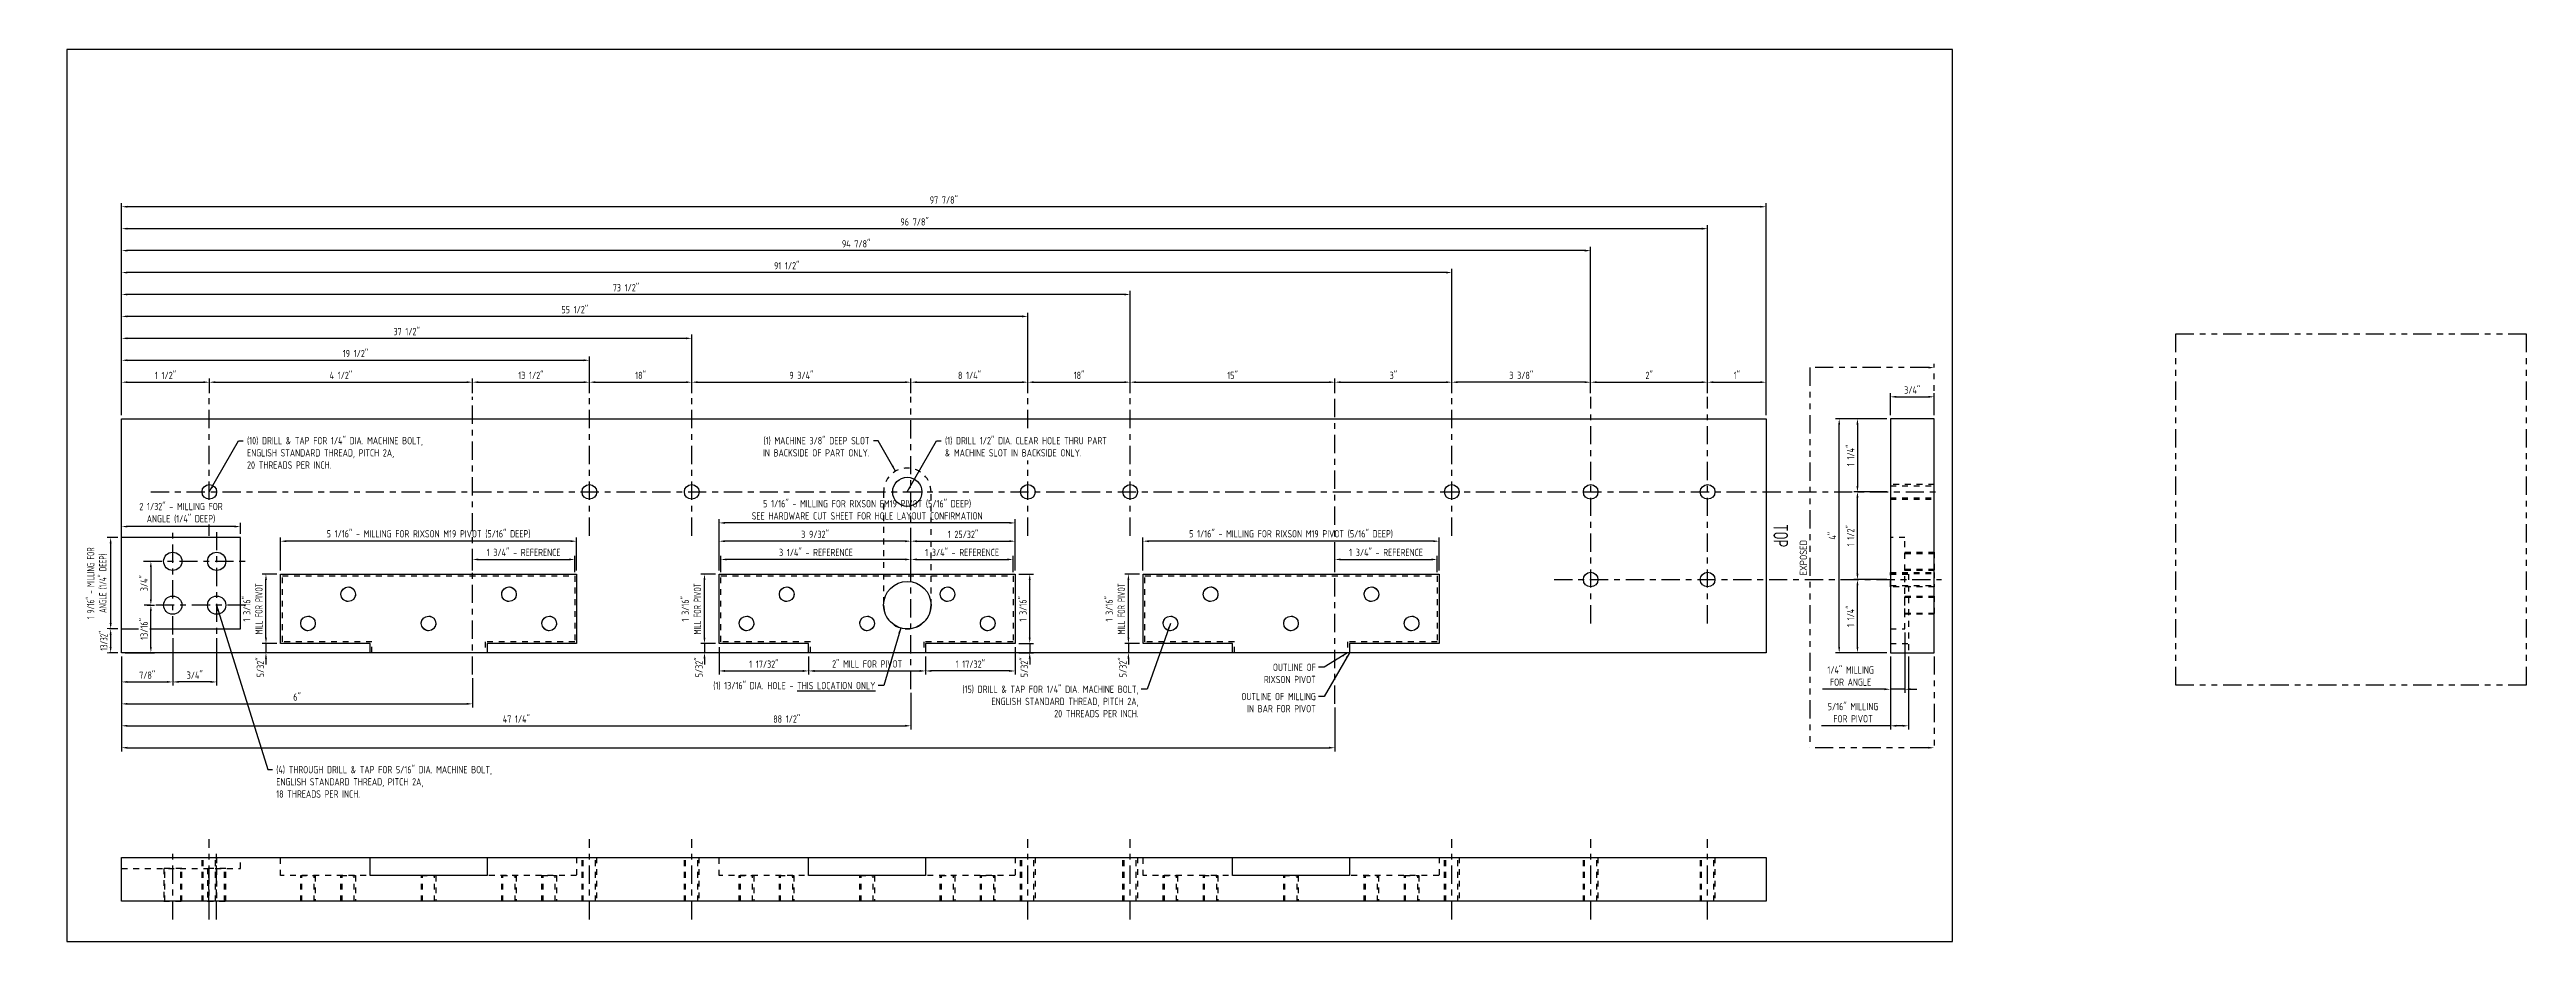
# Model space of a CAD drawing. Header units: inches. Extents: x -71 to 69, y 0 to 103.
# Drawn here: x -0.3 to 42.07, y 0 to 15.25 of the extents above; entities that cross this region are included whole.
import ezdxf

# ---------------------------------------------------------------- set-up
doc = ezdxf.new("R2010")
doc.units = ezdxf.units.IN
doc.header["$LTSCALE"] = 0.25
doc.header["$MEASUREMENT"] = 0
for name, pattern in [('CENTER', [2, 1.25, -0.25, 0.25, -0.25]), ('HIDDEN', [0.375, 0.25, -0.125]), ('PHANTOM', [2.5, 1.25, -0.25, 0.25, -0.25, 0.25, -0.25])]:
    doc.linetypes.add(name, pattern=pattern)
for name, color, linetype in [('02 - Upper Level Windows', 7, 'Continuous'), ('DIM', 4, 'Continuous'), ('EXPOSED', 3, 'PHANTOM'), ('Fastener', 7, 'Continuous'), ('Frame', 2, 'Continuous'), ('Hardware', 30, 'HIDDEN'), ('OBJECT', 1, 'Continuous'), ('TEXT', 4, 'Continuous')]:
    doc.layers.add(name, color=color, linetype=linetype)
doc.styles.get("Standard").update_dxf_attribs({"font": 'archstyl.shx', "width": 0.75})
doc.dimstyles.new('Engineering Standard', dxfattribs={"dimtxt": 0.125, "dimasz": 0.1, "dimexe": 0.0625, "dimexo": 0.0625, "dimgap": 0.045, "dimtad": 1, "dimdec": 6, "dimzin": 0, "dimdsep": 46, "dimlunit": 5, "dimtxsty": 'Standard', "dimcen": 0.09, "dimclrd": 256, "dimclre": 256, "dimclrt": 256, "dimazin": 0, "dimtfac": 1, "dimtdec": 6, "dimtmove": 2, "dimatfit": 2, "dimfxl": 1, "dimfrac": 2, "dimtolj": 1, "dimtzin": 0, "dimlwd": -1, "dimlwe": -1, "dimarcsym": 0})

msp = doc.modelspace()

# ---------------------------------------------------------------- texts
at = {"layer": 'DIM', "char_height": 0.125, "attachment_point": 3}
for s, insert in [('\\A1;OUTLINE OF\\PRIXSON PIVOT', (21.36125, 4.75)), ('\\A1;OUTLINE OF MILLING\\PIN BAR FOR PIVOT', (21.36125, 4.25))]:
    msp.add_mtext(s, dxfattribs=dict(at, insert=insert))
at = {"layer": 'TEXT', "color": 1, "insert": (29.3125, 6.9375), "char_height": 0.25, "attachment_point": 5, "rotation": 270}
msp.add_mtext('TOP', dxfattribs=at)
at = {"layer": 'TEXT', "char_height": 0.125, "attachment_point": 3}
for s, insert in [('(1) 13/16" DIA. HOLE - {\\LTHIS LOCATION ONLY}', (13.83, 4.4375)), ('(15) DRILL & TAP FOR 1/4" DIA. MACHINE BOLT,\\PENGLISH STANDARD THREAD, PITCH 2A,\\P20 THREADS PER INCH.', (18.33, 4.375))]:
    msp.add_mtext(s, dxfattribs=dict(at, insert=insert))

# ---------------------------------------------------------------- blocks, each defined once
blk = doc.blocks.new('*D2')
at = {"layer": 'DefPoints', "color": 0, "transparency": 16777216}
for p in [(31.188, 8.937), (30.625, 7.687), (31.188, 7.687)]:
    blk.add_point(p, dxfattribs=at)
at = {"layer": 'DIM', "transparency": 16777216}
for p, q in [((31.125, 8.937), (30.563, 8.937)), ((30.625, 8.837), (30.625, 7.787)), ((31.125, 7.687), (30.563, 7.687))]:
    blk.add_line(p, q, dxfattribs=at)
for points in [[(30.608, 8.837), (30.642, 8.837), (30.625, 8.937)], [(30.608, 7.787), (30.642, 7.787), (30.625, 7.687)]]:
    blk.add_solid(points, dxfattribs=at)
at = {"layer": 'DIM', "transparency": 16777216, "insert": (30.509, 8.312), "char_height": 0.125, "attachment_point": 5, "rotation": 90, "bg_fill": 3, "box_fill_scale": 1.25, "bg_fill_color": 256, "bg_fill_true_color": 13158600, "bg_fill_transparency": 0}
blk.add_mtext('\\A1;1 1/4"', dxfattribs=at)
blk = doc.blocks.new('*D3')
at = {"layer": 'DefPoints', "color": 0, "transparency": 16777216}
for p in [(31.188, 8.937), (31.938, 9.312), (31.938, 8.937)]:
    blk.add_point(p, dxfattribs=at)
at = {"layer": 'DIM', "transparency": 16777216}
for p, q in [((31.188, 9), (31.188, 9.375)), ((31.938, 9), (31.938, 9.375)), ((31.288, 9.312), (31.837, 9.312))]:
    blk.add_line(p, q, dxfattribs=at)
for points in [[(31.288, 9.329), (31.288, 9.296), (31.188, 9.312)], [(31.837, 9.329), (31.837, 9.296), (31.938, 9.312)]]:
    blk.add_solid(points, dxfattribs=at)
at = {"layer": 'DIM', "transparency": 16777216, "insert": (31.562, 9.428), "char_height": 0.125, "attachment_point": 5, "bg_fill": 3, "box_fill_scale": 1.25, "bg_fill_color": 256, "bg_fill_true_color": 13158600, "bg_fill_transparency": 0}
blk.add_mtext('\\A1;3/4"', dxfattribs=at)
blk = doc.blocks.new('*D4')
at = {"layer": 'DefPoints', "color": 0, "transparency": 16777216}
for p in [(31.438, 5.344), (31.188, 4.937), (31.188, 4.312)]:
    blk.add_point(p, dxfattribs=at)
at = {"layer": 'DIM', "transparency": 16777216}
for p, q in [((31.438, 5.281), (31.438, 4.25)), ((31.188, 4.875), (31.188, 4.25)), ((31.087, 4.312), (30.029, 4.312)), ((31.438, 4.312), (31.188, 4.312)), ((31.538, 4.312), (31.638, 4.312))]:
    blk.add_line(p, q, dxfattribs=at)
for points in [[(31.087, 4.329), (31.087, 4.296), (31.188, 4.312)], [(31.538, 4.329), (31.538, 4.296), (31.438, 4.312)]]:
    blk.add_solid(points, dxfattribs=at)
at = {"layer": 'DIM', "transparency": 16777216, "insert": (30.508, 4.537), "char_height": 0.125, "attachment_point": 5}
blk.add_mtext('\\A1;1/4" MILLING\\PFOR ANGLE', dxfattribs=at)
blk = doc.blocks.new('*D5')
at = {"layer": 'DefPoints', "color": 0, "transparency": 16777216}
for p in [(30.625, 7.688), (31.188, 7.688), (31.188, 6.187)]:
    blk.add_point(p, dxfattribs=at)
at = {"layer": 'DIM', "transparency": 16777216}
for p, q in [((31.125, 7.688), (30.563, 7.688)), ((30.625, 6.287), (30.625, 7.588)), ((31.125, 6.187), (30.563, 6.187))]:
    blk.add_line(p, q, dxfattribs=at)
for points in [[(30.608, 7.588), (30.642, 7.588), (30.625, 7.688)], [(30.608, 6.287), (30.642, 6.287), (30.625, 6.187)]]:
    blk.add_solid(points, dxfattribs=at)
at = {"layer": 'DIM', "transparency": 16777216, "insert": (30.509, 6.937), "char_height": 0.125, "attachment_point": 5, "rotation": 90, "bg_fill": 3, "box_fill_scale": 1.25, "bg_fill_color": 256, "bg_fill_true_color": 13158600, "bg_fill_transparency": 0}
blk.add_mtext('\\A1;1 1/2"', dxfattribs=at)
blk = doc.blocks.new('*D6')
at = {"layer": 'DefPoints', "color": 0, "transparency": 16777216}
for p in [(30.625, 6.187), (31.188, 6.187), (31.188, 4.937)]:
    blk.add_point(p, dxfattribs=at)
at = {"layer": 'DIM', "transparency": 16777216}
for p, q in [((31.125, 6.187), (30.563, 6.187)), ((30.625, 5.037), (30.625, 6.087)), ((31.125, 4.937), (30.563, 4.937))]:
    blk.add_line(p, q, dxfattribs=at)
for points in [[(30.608, 6.087), (30.642, 6.087), (30.625, 6.187)], [(30.608, 5.037), (30.642, 5.037), (30.625, 4.937)]]:
    blk.add_solid(points, dxfattribs=at)
at = {"layer": 'DIM', "transparency": 16777216, "insert": (30.509, 5.562), "char_height": 0.125, "attachment_point": 5, "rotation": 90, "bg_fill": 3, "box_fill_scale": 1.25, "bg_fill_color": 256, "bg_fill_true_color": 13158600, "bg_fill_transparency": 0}
blk.add_mtext('\\A1;1 1/4"', dxfattribs=at)
blk = doc.blocks.new('*D7')
at = {"layer": 'DefPoints', "color": 0, "transparency": 16777216}
for p in [(30.313, 8.937), (31.188, 8.937), (31.188, 4.937)]:
    blk.add_point(p, dxfattribs=at)
at = {"layer": 'DIM', "transparency": 16777216}
for p, q in [((31.125, 8.937), (30.25, 8.937)), ((30.313, 5.037), (30.313, 8.837)), ((31.125, 4.937), (30.25, 4.937))]:
    blk.add_line(p, q, dxfattribs=at)
for points in [[(30.296, 8.837), (30.329, 8.837), (30.313, 8.937)], [(30.296, 5.037), (30.329, 5.037), (30.313, 4.937)]]:
    blk.add_solid(points, dxfattribs=at)
at = {"layer": 'DIM', "transparency": 16777216, "insert": (30.197, 6.937), "char_height": 0.125, "attachment_point": 5, "rotation": 90, "bg_fill": 3, "box_fill_scale": 1.25, "bg_fill_color": 256, "bg_fill_true_color": 13158600, "bg_fill_transparency": 0}
blk.add_mtext('\\A1;4"', dxfattribs=at)
blk = doc.blocks.new('*D31')
at = {"layer": 'DefPoints', "color": 0, "transparency": 16777216}
for p in [(2.438, 9.562), (0.938, 8.937), (2.438, 9.312)]:
    blk.add_point(p, dxfattribs=at)
at = {"layer": 'DIM', "transparency": 16777216}
for p, q in [((0.938, 9), (0.938, 9.625)), ((1.038, 9.562), (2.338, 9.562)), ((2.438, 9.375), (2.438, 9.625))]:
    blk.add_line(p, q, dxfattribs=at)
for points in [[(1.038, 9.579), (1.038, 9.546), (0.938, 9.562)], [(2.338, 9.579), (2.338, 9.546), (2.438, 9.562)]]:
    blk.add_solid(points, dxfattribs=at)
at = {"layer": 'DIM', "transparency": 16777216, "insert": (1.688, 9.678), "char_height": 0.125, "attachment_point": 5}
blk.add_mtext('\\A1;1 1/2"', dxfattribs=at)
blk = doc.blocks.new('*D32')
at = {"layer": 'DefPoints', "color": 0, "transparency": 16777216}
for p in [(8.937, 9.937), (0.938, 8.937), (8.937, 9.312)]:
    blk.add_point(p, dxfattribs=at)
at = {"layer": 'DIM', "transparency": 16777216}
for p, q in [((0.938, 9), (0.938, 10)), ((1.038, 9.937), (8.838, 9.937)), ((8.937, 9.375), (8.937, 10))]:
    blk.add_line(p, q, dxfattribs=at)
for points in [[(1.038, 9.954), (1.038, 9.921), (0.938, 9.937)], [(8.838, 9.954), (8.838, 9.921), (8.937, 9.937)]]:
    blk.add_solid(points, dxfattribs=at)
at = {"layer": 'DIM', "transparency": 16777216, "insert": (4.938, 10.053), "char_height": 0.125, "attachment_point": 5}
blk.add_mtext('\\A1;19 1/2"', dxfattribs=at)
blk = doc.blocks.new('*D33')
at = {"layer": 'DefPoints', "color": 0, "transparency": 16777216}
for p in [(0.938, 10.312), (0.938, 8.937), (10.688, 9.312)]:
    blk.add_point(p, dxfattribs=at)
at = {"layer": 'DIM', "transparency": 16777216}
for p, q in [((0.938, 9), (0.938, 10.375)), ((10.588, 10.312), (1.038, 10.312)), ((10.688, 9.375), (10.688, 10.375))]:
    blk.add_line(p, q, dxfattribs=at)
for points in [[(1.038, 10.329), (1.038, 10.296), (0.938, 10.312)], [(10.588, 10.329), (10.588, 10.296), (10.688, 10.312)]]:
    blk.add_solid(points, dxfattribs=at)
at = {"layer": 'DIM', "transparency": 16777216, "insert": (5.813, 10.428), "char_height": 0.125, "attachment_point": 5}
blk.add_mtext('\\A1;37 1/2"', dxfattribs=at)
blk = doc.blocks.new('*D34')
at = {"layer": 'DefPoints', "color": 0, "transparency": 16777216}
for p in [(0.938, 10.687), (0.938, 8.937), (16.438, 9.312)]:
    blk.add_point(p, dxfattribs=at)
at = {"layer": 'DIM', "transparency": 16777216}
for p, q in [((0.938, 9), (0.938, 10.75)), ((16.338, 10.687), (1.038, 10.687)), ((16.438, 9.375), (16.438, 10.75))]:
    blk.add_line(p, q, dxfattribs=at)
for points in [[(1.038, 10.704), (1.038, 10.671), (0.938, 10.687)], [(16.338, 10.704), (16.338, 10.671), (16.438, 10.687)]]:
    blk.add_solid(points, dxfattribs=at)
at = {"layer": 'DIM', "transparency": 16777216, "insert": (8.688, 10.803), "char_height": 0.125, "attachment_point": 5}
blk.add_mtext('\\A1;55 1/2"', dxfattribs=at)
blk = doc.blocks.new('*D35')
at = {"layer": 'DefPoints', "color": 0, "transparency": 16777216}
for p in [(0.938, 11.062), (0.938, 8.937), (18.188, 9.312)]:
    blk.add_point(p, dxfattribs=at)
at = {"layer": 'DIM', "transparency": 16777216}
for p, q in [((0.938, 9), (0.938, 11.125)), ((18.088, 11.062), (1.038, 11.062)), ((18.188, 9.375), (18.188, 11.125))]:
    blk.add_line(p, q, dxfattribs=at)
for points in [[(1.038, 11.079), (1.038, 11.046), (0.938, 11.062)], [(18.088, 11.079), (18.088, 11.046), (18.188, 11.062)]]:
    blk.add_solid(points, dxfattribs=at)
at = {"layer": 'DIM', "transparency": 16777216, "insert": (9.563, 11.178), "char_height": 0.125, "attachment_point": 5}
blk.add_mtext('\\A1;73 1/2"', dxfattribs=at)
blk = doc.blocks.new('*D36')
at = {"layer": 'DefPoints', "color": 0, "transparency": 16777216}
for p in [(0.938, 11.437), (0.938, 8.937), (23.688, 9.312)]:
    blk.add_point(p, dxfattribs=at)
at = {"layer": 'DIM', "transparency": 16777216}
for p, q in [((0.938, 9), (0.938, 11.5)), ((23.688, 9.375), (23.688, 11.5)), ((23.588, 11.437), (1.038, 11.437))]:
    blk.add_line(p, q, dxfattribs=at)
for points in [[(1.038, 11.454), (1.038, 11.421), (0.938, 11.437)], [(23.588, 11.454), (23.588, 11.421), (23.688, 11.437)]]:
    blk.add_solid(points, dxfattribs=at)
at = {"layer": 'DIM', "transparency": 16777216, "insert": (12.313, 11.553), "char_height": 0.125, "attachment_point": 5}
blk.add_mtext('\\A1;91 1/2"', dxfattribs=at)
blk = doc.blocks.new('*D37')
at = {"layer": 'DefPoints', "color": 0, "transparency": 16777216}
for p in [(0.938, 11.812), (0.938, 8.937), (26.062, 9.312)]:
    blk.add_point(p, dxfattribs=at)
at = {"layer": 'DIM', "transparency": 16777216}
for p, q in [((0.938, 9), (0.938, 11.875)), ((26.062, 9.375), (26.062, 11.875)), ((25.962, 11.812), (1.038, 11.812))]:
    blk.add_line(p, q, dxfattribs=at)
for points in [[(1.038, 11.829), (1.038, 11.796), (0.938, 11.812)], [(25.962, 11.829), (25.962, 11.796), (26.062, 11.812)]]:
    blk.add_solid(points, dxfattribs=at)
at = {"layer": 'DIM', "transparency": 16777216, "insert": (13.5, 11.928), "char_height": 0.125, "attachment_point": 5}
blk.add_mtext('\\A1;94 7/8"', dxfattribs=at)
blk = doc.blocks.new('*D38')
at = {"layer": 'DefPoints', "color": 0, "transparency": 16777216}
for p in [(6.938, 9.562), (2.438, 9.312), (6.938, 9.312)]:
    blk.add_point(p, dxfattribs=at)
at = {"layer": 'DIM', "transparency": 16777216}
for p, q in [((2.438, 9.375), (2.438, 9.625)), ((2.538, 9.562), (6.838, 9.562)), ((6.938, 9.375), (6.938, 9.625))]:
    blk.add_line(p, q, dxfattribs=at)
for points in [[(2.538, 9.579), (2.538, 9.546), (2.438, 9.562)], [(6.838, 9.579), (6.838, 9.546), (6.938, 9.562)]]:
    blk.add_solid(points, dxfattribs=at)
at = {"layer": 'DIM', "transparency": 16777216, "insert": (4.688, 9.678), "char_height": 0.125, "attachment_point": 5}
blk.add_mtext('\\A1;4 1/2"', dxfattribs=at)
blk = doc.blocks.new('*D39')
at = {"layer": 'DefPoints', "color": 0, "transparency": 16777216}
for p in [(8.938, 9.562), (6.938, 9.312), (8.938, 9.312)]:
    blk.add_point(p, dxfattribs=at)
at = {"layer": 'DIM', "transparency": 16777216}
for p, q in [((6.938, 9.375), (6.938, 9.625)), ((7.038, 9.562), (8.838, 9.562)), ((8.938, 9.375), (8.938, 9.625))]:
    blk.add_line(p, q, dxfattribs=at)
for points in [[(7.038, 9.579), (7.038, 9.546), (6.938, 9.562)], [(8.838, 9.579), (8.838, 9.546), (8.938, 9.562)]]:
    blk.add_solid(points, dxfattribs=at)
at = {"layer": 'DIM', "transparency": 16777216, "insert": (7.938, 9.678), "char_height": 0.125, "attachment_point": 5}
blk.add_mtext('\\A1;13 1/2"', dxfattribs=at)
blk = doc.blocks.new('*D40')
at = {"layer": 'DefPoints', "color": 0, "transparency": 16777216}
for p in [(10.688, 9.562), (8.938, 9.312), (10.688, 9.312)]:
    blk.add_point(p, dxfattribs=at)
at = {"layer": 'DIM', "transparency": 16777216}
for p, q in [((8.938, 9.375), (8.938, 9.625)), ((9.038, 9.562), (10.588, 9.562)), ((10.688, 9.375), (10.688, 9.625))]:
    blk.add_line(p, q, dxfattribs=at)
for points in [[(9.038, 9.579), (9.038, 9.546), (8.938, 9.562)], [(10.588, 9.579), (10.588, 9.546), (10.688, 9.562)]]:
    blk.add_solid(points, dxfattribs=at)
at = {"layer": 'DIM', "transparency": 16777216, "insert": (9.813, 9.678), "char_height": 0.125, "attachment_point": 5}
blk.add_mtext('\\A1;18"', dxfattribs=at)
blk = doc.blocks.new('*D41')
at = {"layer": 'DefPoints', "color": 0, "transparency": 16777216}
for p in [(14.438, 9.562), (10.688, 9.312), (14.438, 9.312)]:
    blk.add_point(p, dxfattribs=at)
at = {"layer": 'DIM', "transparency": 16777216}
for p, q in [((10.688, 9.375), (10.688, 9.625)), ((10.788, 9.562), (14.338, 9.562)), ((14.438, 9.375), (14.438, 9.625))]:
    blk.add_line(p, q, dxfattribs=at)
for points in [[(10.788, 9.579), (10.788, 9.546), (10.688, 9.562)], [(14.338, 9.579), (14.338, 9.546), (14.438, 9.562)]]:
    blk.add_solid(points, dxfattribs=at)
at = {"layer": 'DIM', "transparency": 16777216, "insert": (12.563, 9.678), "char_height": 0.125, "attachment_point": 5}
blk.add_mtext('\\A1;9 3/4"', dxfattribs=at)
blk = doc.blocks.new('*D42')
at = {"layer": 'DefPoints', "color": 0, "transparency": 16777216}
for p in [(16.438, 9.562), (14.438, 9.312), (16.438, 9.312)]:
    blk.add_point(p, dxfattribs=at)
at = {"layer": 'DIM', "transparency": 16777216}
for p, q in [((14.438, 9.375), (14.438, 9.625)), ((14.538, 9.562), (16.338, 9.562)), ((16.438, 9.375), (16.438, 9.625))]:
    blk.add_line(p, q, dxfattribs=at)
for points in [[(14.538, 9.579), (14.538, 9.546), (14.438, 9.562)], [(16.338, 9.579), (16.338, 9.546), (16.438, 9.562)]]:
    blk.add_solid(points, dxfattribs=at)
at = {"layer": 'DIM', "transparency": 16777216, "insert": (15.438, 9.678), "char_height": 0.125, "attachment_point": 5}
blk.add_mtext('\\A1;8 1/4"', dxfattribs=at)
blk = doc.blocks.new('*D43')
at = {"layer": 'DefPoints', "color": 0, "transparency": 16777216}
for p in [(18.188, 9.562), (16.438, 9.312), (18.188, 9.312)]:
    blk.add_point(p, dxfattribs=at)
at = {"layer": 'DIM', "transparency": 16777216}
for p, q in [((16.438, 9.375), (16.438, 9.625)), ((16.538, 9.562), (18.088, 9.562)), ((18.188, 9.375), (18.188, 9.625))]:
    blk.add_line(p, q, dxfattribs=at)
for points in [[(16.538, 9.579), (16.538, 9.546), (16.438, 9.562)], [(18.088, 9.579), (18.088, 9.546), (18.188, 9.562)]]:
    blk.add_solid(points, dxfattribs=at)
at = {"layer": 'DIM', "transparency": 16777216, "insert": (17.313, 9.678), "char_height": 0.125, "attachment_point": 5}
blk.add_mtext('\\A1;18"', dxfattribs=at)
blk = doc.blocks.new('*D44')
at = {"layer": 'DefPoints', "color": 0, "transparency": 16777216}
for p in [(21.688, 9.562), (18.188, 9.312), (21.688, 9.312)]:
    blk.add_point(p, dxfattribs=at)
at = {"layer": 'DIM', "transparency": 16777216}
for p, q in [((18.188, 9.375), (18.188, 9.625)), ((18.288, 9.562), (21.588, 9.562)), ((21.688, 9.375), (21.688, 9.625))]:
    blk.add_line(p, q, dxfattribs=at)
for points in [[(18.288, 9.579), (18.288, 9.546), (18.188, 9.562)], [(21.588, 9.579), (21.588, 9.546), (21.688, 9.562)]]:
    blk.add_solid(points, dxfattribs=at)
at = {"layer": 'DIM', "transparency": 16777216, "insert": (19.938, 9.678), "char_height": 0.125, "attachment_point": 5}
blk.add_mtext('\\A1;15"', dxfattribs=at)
blk = doc.blocks.new('*D45')
at = {"layer": 'DefPoints', "color": 0, "transparency": 16777216}
for p in [(23.688, 9.562), (21.688, 9.312), (23.688, 9.312)]:
    blk.add_point(p, dxfattribs=at)
at = {"layer": 'DIM', "transparency": 16777216}
for p, q in [((21.688, 9.375), (21.688, 9.625)), ((21.788, 9.562), (23.588, 9.562)), ((23.688, 9.375), (23.688, 9.625))]:
    blk.add_line(p, q, dxfattribs=at)
for points in [[(21.788, 9.579), (21.788, 9.546), (21.688, 9.562)], [(23.588, 9.579), (23.588, 9.546), (23.688, 9.562)]]:
    blk.add_solid(points, dxfattribs=at)
at = {"layer": 'DIM', "transparency": 16777216, "insert": (22.688, 9.678), "char_height": 0.125, "attachment_point": 5}
blk.add_mtext('\\A1;3"', dxfattribs=at)
blk = doc.blocks.new('*D46')
at = {"layer": 'DefPoints', "color": 0, "transparency": 16777216}
for p in [(0.937, 4.937), (6.938, 4.562), (6.938, 4.062)]:
    blk.add_point(p, dxfattribs=at)
at = {"layer": 'DIM', "transparency": 16777216}
for p, q in [((0.937, 4.875), (0.937, 4)), ((6.938, 4.5), (6.938, 4)), ((1.038, 4.062), (6.838, 4.062))]:
    blk.add_line(p, q, dxfattribs=at)
for points in [[(1.038, 4.079), (1.038, 4.046), (0.937, 4.062)], [(6.838, 4.079), (6.838, 4.046), (6.938, 4.062)]]:
    blk.add_solid(points, dxfattribs=at)
at = {"layer": 'DIM', "transparency": 16777216, "insert": (3.938, 4.178), "char_height": 0.125, "attachment_point": 5}
blk.add_mtext('\\A1;6"', dxfattribs=at)
blk = doc.blocks.new('*D47')
at = {"layer": 'DefPoints', "color": 0, "transparency": 16777216}
for p in [(0.937, 4.937), (14.438, 4.312), (14.438, 3.687)]:
    blk.add_point(p, dxfattribs=at)
at = {"layer": 'DIM', "transparency": 16777216}
for p, q in [((0.937, 4.875), (0.937, 3.625)), ((14.438, 4.25), (14.438, 3.625)), ((1.038, 3.687), (14.338, 3.687))]:
    blk.add_line(p, q, dxfattribs=at)
for points in [[(1.038, 3.704), (1.038, 3.671), (0.937, 3.687)], [(14.338, 3.704), (14.338, 3.671), (14.438, 3.687)]]:
    blk.add_solid(points, dxfattribs=at)
at = {"layer": 'DIM', "transparency": 16777216, "insert": (7.688, 3.803), "char_height": 0.125, "attachment_point": 5}
blk.add_mtext('\\A1;47 1/4"', dxfattribs=at)
blk = doc.blocks.new('*D48')
at = {"layer": 'DefPoints', "color": 0, "transparency": 16777216}
for p in [(0.937, 4.937), (21.688, 4.062), (21.688, 3.312)]:
    blk.add_point(p, dxfattribs=at)
at = {"layer": 'DIM', "transparency": 16777216}
for p, q in [((0.937, 4.875), (0.937, 3.25)), ((21.688, 4), (21.688, 3.25)), ((1.038, 3.312), (21.588, 3.312))]:
    blk.add_line(p, q, dxfattribs=at)
for points in [[(1.038, 3.329), (1.038, 3.296), (0.937, 3.312)], [(21.588, 3.329), (21.588, 3.296), (21.688, 3.312)]]:
    blk.add_solid(points, dxfattribs=at)
at = {"layer": 'DIM', "transparency": 16777216, "insert": (12.313, 3.803), "char_height": 0.125, "attachment_point": 5}
blk.add_mtext('\\A1;88 1/2"', dxfattribs=at)
blk = doc.blocks.new('*D49')
at = {"layer": 'DefPoints', "color": 0, "transparency": 16777216}
for p in [(0.938, 12.187), (0.938, 8.937), (28.062, 9.312)]:
    blk.add_point(p, dxfattribs=at)
at = {"layer": 'DIM', "transparency": 16777216}
for p, q in [((0.938, 9), (0.938, 12.25)), ((27.962, 12.187), (1.038, 12.187)), ((28.062, 9.375), (28.062, 12.25))]:
    blk.add_line(p, q, dxfattribs=at)
for points in [[(1.038, 12.204), (1.038, 12.171), (0.938, 12.187)], [(27.962, 12.204), (27.962, 12.171), (28.062, 12.187)]]:
    blk.add_solid(points, dxfattribs=at)
at = {"layer": 'DIM', "transparency": 16777216, "insert": (14.5, 12.303), "char_height": 0.125, "attachment_point": 5}
blk.add_mtext('\\A1;96 7/8"', dxfattribs=at)
blk = doc.blocks.new('*D50')
at = {"layer": 'DefPoints', "color": 0, "transparency": 16777216}
for p in [(0.938, 12.562), (0.938, 8.937), (29.062, 8.937)]:
    blk.add_point(p, dxfattribs=at)
at = {"layer": 'DIM', "transparency": 16777216}
for p, q in [((0.938, 9), (0.938, 12.625)), ((28.962, 12.562), (1.038, 12.562)), ((29.062, 9), (29.062, 12.625))]:
    blk.add_line(p, q, dxfattribs=at)
for points in [[(1.038, 12.579), (1.038, 12.546), (0.938, 12.562)], [(28.962, 12.579), (28.962, 12.546), (29.062, 12.562)]]:
    blk.add_solid(points, dxfattribs=at)
at = {"layer": 'DIM', "transparency": 16777216, "insert": (15, 12.678), "char_height": 0.125, "attachment_point": 5}
blk.add_mtext('\\A1;97 7/8"', dxfattribs=at)
blk = doc.blocks.new('*D51')
at = {"layer": 'DefPoints', "color": 0, "transparency": 16777216}
for p in [(23.438, 6.531), (21.688, 6.281), (23.438, 6.25)]:
    blk.add_point(p, dxfattribs=at)
at = {"layer": 'DIM', "transparency": 16777216}
for p, q in [((21.688, 6.344), (21.688, 6.594)), ((21.788, 6.531), (23.338, 6.531)), ((23.438, 6.312), (23.438, 6.594))]:
    blk.add_line(p, q, dxfattribs=at)
for points in [[(21.788, 6.548), (21.788, 6.515), (21.688, 6.531)], [(23.338, 6.548), (23.338, 6.515), (23.438, 6.531)]]:
    blk.add_solid(points, dxfattribs=at)
at = {"layer": 'DIM', "transparency": 16777216, "insert": (22.563, 6.651), "char_height": 0.125, "attachment_point": 5}
blk.add_mtext('\\A1;1 3/4" - REFERENCE', dxfattribs=at)
blk = doc.blocks.new('*D52')
at = {"layer": 'DefPoints', "color": 0, "transparency": 16777216}
for p in [(16.188, 6.531), (14.438, 6.281), (16.188, 6.25)]:
    blk.add_point(p, dxfattribs=at)
at = {"layer": 'DIM', "transparency": 16777216}
for p, q in [((14.438, 6.344), (14.438, 6.594)), ((14.538, 6.531), (16.088, 6.531)), ((16.188, 6.312), (16.188, 6.594))]:
    blk.add_line(p, q, dxfattribs=at)
for points in [[(14.538, 6.548), (14.538, 6.515), (14.438, 6.531)], [(16.088, 6.548), (16.088, 6.515), (16.188, 6.531)]]:
    blk.add_solid(points, dxfattribs=at)
at = {"layer": 'DIM', "transparency": 16777216, "insert": (15.313, 6.651), "char_height": 0.125, "attachment_point": 5}
blk.add_mtext('\\A1;1 3/4" - REFERENCE', dxfattribs=at)
blk = doc.blocks.new('*D53')
at = {"layer": 'DefPoints', "color": 0, "transparency": 16777216}
for p in [(16.219, 6.844), (14.438, 6.281), (16.219, 6.281)]:
    blk.add_point(p, dxfattribs=at)
at = {"layer": 'DIM', "transparency": 16777216}
for p, q in [((14.438, 6.344), (14.438, 6.906)), ((14.538, 6.844), (16.119, 6.844)), ((16.219, 6.344), (16.219, 6.906))]:
    blk.add_line(p, q, dxfattribs=at)
for points in [[(14.538, 6.86), (14.538, 6.827), (14.438, 6.844)], [(16.119, 6.86), (16.119, 6.827), (16.219, 6.844)]]:
    blk.add_solid(points, dxfattribs=at)
at = {"layer": 'DIM', "transparency": 16777216, "insert": (15.328, 6.96), "char_height": 0.125, "attachment_point": 5}
blk.add_mtext('\\A1;1 25/32"', dxfattribs=at)
blk = doc.blocks.new('*D54')
at = {"layer": 'DefPoints', "color": 0, "transparency": 16777216}
for p in [(16.219, 5.094), (14.688, 4.937), (14.688, 4.625)]:
    blk.add_point(p, dxfattribs=at)
at = {"layer": 'DIM', "transparency": 16777216}
for p, q in [((14.688, 4.875), (14.688, 4.562)), ((16.219, 5.031), (16.219, 4.562)), ((16.119, 4.625), (14.788, 4.625))]:
    blk.add_line(p, q, dxfattribs=at)
for points in [[(14.788, 4.642), (14.788, 4.608), (14.688, 4.625)], [(16.119, 4.642), (16.119, 4.608), (16.219, 4.625)]]:
    blk.add_solid(points, dxfattribs=at)
at = {"layer": 'DIM', "transparency": 16777216, "insert": (15.453, 4.741), "char_height": 0.125, "attachment_point": 5}
blk.add_mtext('\\A1;1 17/32"', dxfattribs=at)
blk = doc.blocks.new('*D55')
at = {"layer": 'DefPoints', "color": 0, "transparency": 16777216}
for p in [(10.906, 6.281), (11.156, 6.281), (11.156, 5.094)]:
    blk.add_point(p, dxfattribs=at)
at = {"layer": 'DIM', "transparency": 16777216}
for p, q in [((11.094, 6.281), (10.844, 6.281)), ((10.906, 5.194), (10.906, 6.181)), ((11.094, 5.094), (10.844, 5.094))]:
    blk.add_line(p, q, dxfattribs=at)
for points in [[(10.89, 6.181), (10.923, 6.181), (10.906, 6.281)], [(10.89, 5.194), (10.923, 5.194), (10.906, 5.094)]]:
    blk.add_solid(points, dxfattribs=at)
at = {"layer": 'DIM', "transparency": 16777216, "insert": (10.682, 5.687), "char_height": 0.125, "attachment_point": 5, "rotation": 90}
blk.add_mtext('\\A1;1 3/16"\\P{\\W0.65;MILL FOR PIVOT}', dxfattribs=at)
blk = doc.blocks.new('*D56')
at = {"layer": 'DefPoints', "color": 0, "transparency": 16777216}
for p in [(11.156, 5.094), (10.906, 4.937), (11.156, 4.937)]:
    blk.add_point(p, dxfattribs=at)
at = {"layer": 'DIM', "transparency": 16777216}
for p, q in [((11.094, 5.094), (10.844, 5.094)), ((10.906, 5.194), (10.906, 5.294)), ((10.906, 5.094), (10.906, 4.937)), ((11.094, 4.937), (10.844, 4.937)), ((10.906, 4.837), (10.906, 4.737))]:
    blk.add_line(p, q, dxfattribs=at)
for points in [[(10.89, 5.194), (10.923, 5.194), (10.906, 5.094)], [(10.89, 4.837), (10.923, 4.837), (10.906, 4.937)]]:
    blk.add_solid(points, dxfattribs=at)
at = {"layer": 'DIM', "transparency": 16777216, "insert": (10.812, 4.687), "char_height": 0.125, "attachment_point": 5, "rotation": 90}
blk.add_mtext('\\A1;5/32"', dxfattribs=at)
blk = doc.blocks.new('*D58')
at = {"layer": 'DefPoints', "color": 0, "transparency": 16777216}
for p in [(11.188, 6.531), (11.188, 6.25), (14.438, 6.281)]:
    blk.add_point(p, dxfattribs=at)
at = {"layer": 'DIM', "transparency": 16777216}
for p, q in [((11.188, 6.313), (11.188, 6.594)), ((14.338, 6.531), (11.288, 6.531)), ((14.438, 6.344), (14.438, 6.594))]:
    blk.add_line(p, q, dxfattribs=at)
for points in [[(11.288, 6.548), (11.288, 6.515), (11.188, 6.531)], [(14.338, 6.548), (14.338, 6.515), (14.438, 6.531)]]:
    blk.add_solid(points, dxfattribs=at)
at = {"layer": 'DIM', "transparency": 16777216, "insert": (12.813, 6.651), "char_height": 0.125, "attachment_point": 5}
blk.add_mtext('\\A1;3 1/4" - REFERENCE', dxfattribs=at)
blk = doc.blocks.new('*D57')
at = {"layer": 'DefPoints', "color": 0, "transparency": 16777216}
for p in [(11.156, 6.844), (11.156, 6.281), (14.438, 6.281)]:
    blk.add_point(p, dxfattribs=at)
at = {"layer": 'DIM', "transparency": 16777216}
for p, q in [((11.156, 6.344), (11.156, 6.906)), ((14.338, 6.844), (11.256, 6.844)), ((14.438, 6.344), (14.438, 6.906))]:
    blk.add_line(p, q, dxfattribs=at)
for points in [[(11.256, 6.86), (11.256, 6.827), (11.156, 6.844)], [(14.338, 6.86), (14.338, 6.827), (14.438, 6.844)]]:
    blk.add_solid(points, dxfattribs=at)
at = {"layer": 'DIM', "transparency": 16777216, "insert": (12.797, 6.96), "char_height": 0.125, "attachment_point": 5}
blk.add_mtext('\\A1;3 9/32"', dxfattribs=at)
blk = doc.blocks.new('*D59')
at = {"layer": 'DefPoints', "color": 0, "transparency": 16777216}
for p in [(11.156, 7.156), (11.156, 6.281), (16.219, 6.281)]:
    blk.add_point(p, dxfattribs=at)
at = {"layer": 'DIM', "transparency": 16777216}
for p, q in [((11.156, 6.344), (11.156, 7.219)), ((16.219, 6.344), (16.219, 7.219)), ((16.119, 7.156), (11.256, 7.156))]:
    blk.add_line(p, q, dxfattribs=at)
for points in [[(11.256, 7.173), (11.256, 7.14), (11.156, 7.156)], [(16.119, 7.173), (16.119, 7.14), (16.219, 7.156)]]:
    blk.add_solid(points, dxfattribs=at)
at = {"layer": 'DIM', "transparency": 16777216, "insert": (13.688, 7.38), "char_height": 0.125, "attachment_point": 5}
blk.add_mtext('\\A1;5 1/16" - MILLING FOR RIXSON EM19 PIVOT (5/16" DEEP)\\PSEE HARDWARE CUT SHEET FOR HOLE LAYOUT CONFIRMATION', dxfattribs=at)
blk = doc.blocks.new('*D60')
at = {"layer": 'DefPoints', "color": 0, "transparency": 16777216}
for p in [(12.688, 4.937), (14.688, 4.937), (14.688, 4.625)]:
    blk.add_point(p, dxfattribs=at)
at = {"layer": 'DIM', "transparency": 16777216}
for p, q in [((12.688, 4.875), (12.688, 4.562)), ((14.688, 4.875), (14.688, 4.562)), ((12.788, 4.625), (14.588, 4.625))]:
    blk.add_line(p, q, dxfattribs=at)
for points in [[(12.788, 4.642), (12.788, 4.608), (12.688, 4.625)], [(14.588, 4.642), (14.588, 4.608), (14.688, 4.625)]]:
    blk.add_solid(points, dxfattribs=at)
at = {"layer": 'DIM', "transparency": 16777216, "insert": (13.688, 4.745), "char_height": 0.125, "attachment_point": 5}
blk.add_mtext('\\A1;2" MILL FOR PIVOT', dxfattribs=at)
blk = doc.blocks.new('*D61')
at = {"layer": 'DefPoints', "color": 0, "transparency": 16777216}
for p in [(11.156, 5.094), (12.688, 4.937), (12.688, 4.625)]:
    blk.add_point(p, dxfattribs=at)
at = {"layer": 'DIM', "transparency": 16777216}
for p, q in [((11.156, 5.031), (11.156, 4.562)), ((12.688, 4.875), (12.688, 4.562)), ((11.256, 4.625), (12.588, 4.625))]:
    blk.add_line(p, q, dxfattribs=at)
for points in [[(11.256, 4.642), (11.256, 4.608), (11.156, 4.625)], [(12.588, 4.642), (12.588, 4.608), (12.688, 4.625)]]:
    blk.add_solid(points, dxfattribs=at)
at = {"layer": 'DIM', "transparency": 16777216, "insert": (11.922, 4.741), "char_height": 0.125, "attachment_point": 5}
blk.add_mtext('\\A1;1 17/32"', dxfattribs=at)
blk = doc.blocks.new('*D62')
at = {"layer": 'DefPoints', "color": 0, "transparency": 16777216}
for p in [(18.406, 6.844), (18.406, 6.281), (23.469, 6.281)]:
    blk.add_point(p, dxfattribs=at)
at = {"layer": 'DIM', "transparency": 16777216}
for p, q in [((18.406, 6.344), (18.406, 6.906)), ((23.369, 6.844), (18.506, 6.844)), ((23.469, 6.344), (23.469, 6.906))]:
    blk.add_line(p, q, dxfattribs=at)
for points in [[(18.506, 6.86), (18.506, 6.827), (18.406, 6.844)], [(23.369, 6.86), (23.369, 6.827), (23.469, 6.844)]]:
    blk.add_solid(points, dxfattribs=at)
at = {"layer": 'DIM', "transparency": 16777216, "insert": (20.938, 6.964), "char_height": 0.125, "attachment_point": 5}
blk.add_mtext('\\A1;5 1/16" - MILLING FOR RIXSON M19 PIVOT (5/16" DEEP)', dxfattribs=at)
blk = doc.blocks.new('*D64')
at = {"layer": 'DefPoints', "color": 0, "transparency": 16777216}
for p in [(8.688, 6.531), (6.938, 6.281), (8.688, 6.25)]:
    blk.add_point(p, dxfattribs=at)
at = {"layer": 'DIM', "transparency": 16777216}
for p, q in [((6.938, 6.344), (6.938, 6.594)), ((7.038, 6.531), (8.588, 6.531)), ((8.688, 6.312), (8.688, 6.594))]:
    blk.add_line(p, q, dxfattribs=at)
for points in [[(7.038, 6.548), (7.038, 6.515), (6.938, 6.531)], [(8.588, 6.548), (8.588, 6.515), (8.688, 6.531)]]:
    blk.add_solid(points, dxfattribs=at)
at = {"layer": 'DIM', "transparency": 16777216, "insert": (7.813, 6.651), "char_height": 0.125, "attachment_point": 5}
blk.add_mtext('\\A1;1 3/4" - REFERENCE', dxfattribs=at)
blk = doc.blocks.new('*D63')
at = {"layer": 'DefPoints', "color": 0, "transparency": 16777216}
for p in [(3.656, 6.844), (3.656, 6.281), (8.719, 6.281)]:
    blk.add_point(p, dxfattribs=at)
at = {"layer": 'DIM', "transparency": 16777216}
for p, q in [((3.656, 6.344), (3.656, 6.906)), ((8.619, 6.844), (3.756, 6.844)), ((8.719, 6.344), (8.719, 6.906))]:
    blk.add_line(p, q, dxfattribs=at)
for points in [[(3.756, 6.86), (3.756, 6.827), (3.656, 6.844)], [(8.619, 6.86), (8.619, 6.827), (8.719, 6.844)]]:
    blk.add_solid(points, dxfattribs=at)
at = {"layer": 'DIM', "transparency": 16777216, "insert": (6.188, 6.964), "char_height": 0.125, "attachment_point": 5}
blk.add_mtext('\\A1;5 1/16" - MILLING FOR RIXSON M19 PIVOT (5/16" DEEP)', dxfattribs=at)
blk = doc.blocks.new('*D66')
at = {"layer": 'DefPoints', "color": 0, "transparency": 16777216}
for p in [(16.219, 6.281), (16.469, 6.281), (16.219, 5.094)]:
    blk.add_point(p, dxfattribs=at)
at = {"layer": 'DIM', "transparency": 16777216}
for p, q in [((16.281, 6.281), (16.531, 6.281)), ((16.469, 5.194), (16.469, 6.181)), ((16.281, 5.094), (16.531, 5.094))]:
    blk.add_line(p, q, dxfattribs=at)
for points in [[(16.452, 6.181), (16.485, 6.181), (16.469, 6.281)], [(16.452, 5.194), (16.485, 5.194), (16.469, 5.094)]]:
    blk.add_solid(points, dxfattribs=at)
at = {"layer": 'DIM', "transparency": 16777216, "insert": (16.353, 5.687), "char_height": 0.125, "attachment_point": 5, "rotation": 90}
blk.add_mtext('\\A1;1 3/16"', dxfattribs=at)
blk = doc.blocks.new('*D65')
at = {"layer": 'DefPoints', "color": 0, "transparency": 16777216}
for p in [(16.219, 5.094), (16.219, 4.937), (16.469, 4.937)]:
    blk.add_point(p, dxfattribs=at)
at = {"layer": 'DIM', "transparency": 16777216}
for p, q in [((16.281, 5.094), (16.531, 5.094)), ((16.469, 5.194), (16.469, 5.294)), ((16.469, 5.094), (16.469, 4.937)), ((16.281, 4.937), (16.531, 4.937)), ((16.469, 4.837), (16.469, 4.737))]:
    blk.add_line(p, q, dxfattribs=at)
for points in [[(16.452, 5.194), (16.485, 5.194), (16.469, 5.094)], [(16.452, 4.837), (16.485, 4.837), (16.469, 4.937)]]:
    blk.add_solid(points, dxfattribs=at)
at = {"layer": 'DIM', "transparency": 16777216, "insert": (16.376, 4.687), "char_height": 0.125, "attachment_point": 5, "rotation": 90}
blk.add_mtext('\\A1;5/32"', dxfattribs=at)
blk = doc.blocks.new('*D68')
at = {"layer": 'DefPoints', "color": 0, "transparency": 16777216}
for p in [(18.156, 6.281), (18.406, 6.281), (18.406, 5.094)]:
    blk.add_point(p, dxfattribs=at)
at = {"layer": 'DIM', "transparency": 16777216}
for p, q in [((18.344, 6.281), (18.094, 6.281)), ((18.156, 5.194), (18.156, 6.181)), ((18.344, 5.094), (18.094, 5.094))]:
    blk.add_line(p, q, dxfattribs=at)
for points in [[(18.14, 6.181), (18.173, 6.181), (18.156, 6.281)], [(18.14, 5.194), (18.173, 5.194), (18.156, 5.094)]]:
    blk.add_solid(points, dxfattribs=at)
at = {"layer": 'DIM', "transparency": 16777216, "insert": (17.932, 5.687), "char_height": 0.125, "attachment_point": 5, "rotation": 90}
blk.add_mtext('\\A1;1 3/16"\\P{\\W0.65;MILL FOR PIVOT}', dxfattribs=at)
blk = doc.blocks.new('*D67')
at = {"layer": 'DefPoints', "color": 0, "transparency": 16777216}
for p in [(18.406, 5.094), (18.156, 4.937), (18.406, 4.937)]:
    blk.add_point(p, dxfattribs=at)
at = {"layer": 'DIM', "transparency": 16777216}
for p, q in [((18.344, 5.094), (18.094, 5.094)), ((18.156, 5.194), (18.156, 5.294)), ((18.156, 5.094), (18.156, 4.937)), ((18.344, 4.937), (18.094, 4.937)), ((18.156, 4.837), (18.156, 4.737))]:
    blk.add_line(p, q, dxfattribs=at)
for points in [[(18.14, 5.194), (18.173, 5.194), (18.156, 5.094)], [(18.14, 4.837), (18.173, 4.837), (18.156, 4.937)]]:
    blk.add_solid(points, dxfattribs=at)
at = {"layer": 'DIM', "transparency": 16777216, "insert": (18.062, 4.687), "char_height": 0.125, "attachment_point": 5, "rotation": 90}
blk.add_mtext('\\A1;5/32"', dxfattribs=at)
blk = doc.blocks.new('*D70')
at = {"layer": 'DefPoints', "color": 0, "transparency": 16777216}
for p in [(3.406, 6.281), (3.656, 6.281), (3.656, 5.094)]:
    blk.add_point(p, dxfattribs=at)
at = {"layer": 'DIM', "transparency": 16777216}
for p, q in [((3.594, 6.281), (3.344, 6.281)), ((3.406, 5.194), (3.406, 6.181)), ((3.594, 5.094), (3.344, 5.094))]:
    blk.add_line(p, q, dxfattribs=at)
for points in [[(3.39, 6.181), (3.423, 6.181), (3.406, 6.281)], [(3.39, 5.194), (3.423, 5.194), (3.406, 5.094)]]:
    blk.add_solid(points, dxfattribs=at)
at = {"layer": 'DIM', "transparency": 16777216, "insert": (3.182, 5.687), "char_height": 0.125, "attachment_point": 5, "rotation": 90}
blk.add_mtext('\\A1;1 3/16"\\P{\\W0.65;MILL FOR PIVOT}', dxfattribs=at)
blk = doc.blocks.new('*D69')
at = {"layer": 'DefPoints', "color": 0, "transparency": 16777216}
for p in [(3.656, 5.094), (3.406, 4.937), (3.656, 4.937)]:
    blk.add_point(p, dxfattribs=at)
at = {"layer": 'DIM', "transparency": 16777216}
for p, q in [((3.594, 5.094), (3.344, 5.094)), ((3.406, 5.194), (3.406, 5.294)), ((3.406, 5.094), (3.406, 4.937)), ((3.594, 4.937), (3.344, 4.937)), ((3.406, 4.837), (3.406, 4.737))]:
    blk.add_line(p, q, dxfattribs=at)
for points in [[(3.39, 5.194), (3.423, 5.194), (3.406, 5.094)], [(3.39, 4.837), (3.423, 4.837), (3.406, 4.937)]]:
    blk.add_solid(points, dxfattribs=at)
at = {"layer": 'DIM', "transparency": 16777216, "insert": (3.312, 4.687), "char_height": 0.125, "attachment_point": 5, "rotation": 90}
blk.add_mtext('\\A1;5/32"', dxfattribs=at)
blk = doc.blocks.new('*D92')
at = {"layer": 'DefPoints', "color": 0, "transparency": 16777216}
for p in [(23.688, 9.562), (23.688, 9.312), (26.062, 9.312)]:
    blk.add_point(p, dxfattribs=at)
at = {"layer": 'DIM', "transparency": 16777216}
for p, q in [((23.688, 9.375), (23.688, 9.625)), ((25.962, 9.562), (23.788, 9.562)), ((26.062, 9.375), (26.062, 9.625))]:
    blk.add_line(p, q, dxfattribs=at)
for points in [[(23.788, 9.579), (23.788, 9.546), (23.688, 9.562)], [(25.962, 9.579), (25.962, 9.546), (26.062, 9.562)]]:
    blk.add_solid(points, dxfattribs=at)
at = {"layer": 'DIM', "transparency": 16777216, "insert": (24.875, 9.678), "char_height": 0.125, "attachment_point": 5}
blk.add_mtext('\\A1;3 3/8"', dxfattribs=at)
blk = doc.blocks.new('*D93')
at = {"layer": 'DefPoints', "color": 0, "transparency": 16777216}
for p in [(28.062, 9.562), (26.062, 9.312), (28.062, 9.312)]:
    blk.add_point(p, dxfattribs=at)
at = {"layer": 'DIM', "transparency": 16777216}
for p, q in [((26.062, 9.375), (26.062, 9.625)), ((26.163, 9.562), (27.962, 9.562)), ((28.062, 9.375), (28.062, 9.625))]:
    blk.add_line(p, q, dxfattribs=at)
for points in [[(26.163, 9.579), (26.163, 9.546), (26.062, 9.562)], [(27.962, 9.579), (27.962, 9.546), (28.062, 9.562)]]:
    blk.add_solid(points, dxfattribs=at)
at = {"layer": 'DIM', "transparency": 16777216, "insert": (27.062, 9.678), "char_height": 0.125, "attachment_point": 5}
blk.add_mtext('\\A1;2"', dxfattribs=at)
blk = doc.blocks.new('*D94')
at = {"layer": 'DefPoints', "color": 0, "transparency": 16777216}
for p in [(29.062, 9.562), (28.062, 9.312), (29.062, 8.937)]:
    blk.add_point(p, dxfattribs=at)
at = {"layer": 'DIM', "transparency": 16777216}
for p, q in [((28.062, 9.375), (28.062, 9.625)), ((28.163, 9.562), (28.962, 9.562)), ((29.062, 9), (29.062, 9.625))]:
    blk.add_line(p, q, dxfattribs=at)
for points in [[(28.163, 9.579), (28.163, 9.546), (28.062, 9.562)], [(28.962, 9.579), (28.962, 9.546), (29.062, 9.562)]]:
    blk.add_solid(points, dxfattribs=at)
at = {"layer": 'DIM', "transparency": 16777216, "insert": (28.562, 9.678), "char_height": 0.125, "attachment_point": 5}
blk.add_mtext('\\A1;1"', dxfattribs=at)
blk = doc.blocks.new('*D97')
at = {"layer": 'DefPoints', "color": 0, "transparency": 16777216}
for p in [(31.188, 4.937), (31.5, 4.937), (31.188, 3.687)]:
    blk.add_point(p, dxfattribs=at)
at = {"layer": 'DIM', "transparency": 16777216}
for p, q in [((31.188, 4.875), (31.188, 3.625)), ((31.5, 4.875), (31.5, 3.625)), ((31.188, 3.687), (30.01, 3.687)), ((31.4, 3.687), (31.288, 3.687))]:
    blk.add_line(p, q, dxfattribs=at)
for points in [[(31.288, 3.704), (31.288, 3.671), (31.188, 3.687)], [(31.4, 3.704), (31.4, 3.671), (31.5, 3.687)]]:
    blk.add_solid(points, dxfattribs=at)
at = {"layer": 'DIM', "transparency": 16777216, "insert": (30.549, 3.912), "char_height": 0.125, "attachment_point": 5}
blk.add_mtext('\\A1;5/16" MILLING\\PFOR PIVOT', dxfattribs=at)
blk = doc.blocks.new('*D98')
at = {"layer": 'DefPoints', "color": 0, "transparency": 16777216}
for p in [(0.938, 7.094), (0.938, 6.906), (2.969, 6.906)]:
    blk.add_point(p, dxfattribs=at)
at = {"layer": 'DIM', "transparency": 16777216}
for p, q in [((0.938, 6.969), (0.938, 7.156)), ((2.869, 7.094), (1.038, 7.094)), ((2.969, 6.969), (2.969, 7.156))]:
    blk.add_line(p, q, dxfattribs=at)
for points in [[(1.038, 7.11), (1.038, 7.077), (0.938, 7.094)], [(2.869, 7.11), (2.869, 7.077), (2.969, 7.094)]]:
    blk.add_solid(points, dxfattribs=at)
at = {"layer": 'DIM', "transparency": 16777216, "insert": (1.953, 7.326), "char_height": 0.125, "attachment_point": 5, "bg_fill": 3, "box_fill_scale": 1.25, "bg_fill_color": 256, "bg_fill_true_color": 13158600, "bg_fill_transparency": 0}
blk.add_mtext('\\A1;2 1/32" - MILLING FOR \\PANGLE (1/4" DEEP)', dxfattribs=at)
blk = doc.blocks.new('*D101')
at = {"layer": 'DefPoints', "color": 0, "transparency": 16777216}
for p in [(0.938, 6.906), (0.75, 5.344), (0.938, 5.344)]:
    blk.add_point(p, dxfattribs=at)
at = {"layer": 'DIM', "transparency": 16777216}
for p, q in [((0.875, 6.906), (0.688, 6.906)), ((0.75, 6.806), (0.75, 5.444)), ((0.875, 5.344), (0.688, 5.344))]:
    blk.add_line(p, q, dxfattribs=at)
for points in [[(0.733, 6.806), (0.767, 6.806), (0.75, 6.906)], [(0.733, 5.444), (0.767, 5.444), (0.75, 5.344)]]:
    blk.add_solid(points, dxfattribs=at)
at = {"layer": 'DIM', "transparency": 16777216, "insert": (0.518, 6.125), "char_height": 0.125, "attachment_point": 5, "rotation": 90, "bg_fill": 3, "box_fill_scale": 1.25, "bg_fill_color": 256, "bg_fill_true_color": 13158600, "bg_fill_transparency": 0}
blk.add_mtext('\\A1;{\\W0.65;1 9/16" - MILLING FOR \\PANGLE (1/4" DEEP)}', dxfattribs=at)
blk = doc.blocks.new('*D100')
at = {"layer": 'DIM', "transparency": 16777216}
for p, q in [((0.875, 5.344), (0.688, 5.344)), ((0.75, 5.244), (0.75, 5.037)), ((0.875, 4.937), (0.688, 4.937))]:
    blk.add_line(p, q, dxfattribs=at)
for points in [[(0.733, 5.244), (0.767, 5.244), (0.75, 5.344)], [(0.733, 5.037), (0.767, 5.037), (0.75, 4.937)]]:
    blk.add_solid(points, dxfattribs=at)
at = {"layer": 'DIM', "transparency": 16777216, "insert": (0.634, 5.141), "char_height": 0.125, "attachment_point": 5, "rotation": 90, "bg_fill": 3, "box_fill_scale": 1.25, "bg_fill_color": 256, "bg_fill_true_color": 13158600, "bg_fill_transparency": 0}
blk.add_mtext('\\A1;{\\W0.65;13/32"}', dxfattribs=at)
at = {"layer": 'DefPoints', "color": 0, "transparency": 16777216}
for p in [(0.938, 5.344), (0.75, 4.937), (0.938, 4.937)]:
    blk.add_point(p, dxfattribs=at)
blk = doc.blocks.new('*D108')
at = {"layer": 'DefPoints', "color": 0, "transparency": 16777216}
for p in [(29.812, 9.812), (29.812, 9.812), (31.938, 8.937)]:
    blk.add_point(p, dxfattribs=at)
at = {"layer": 'EXPOSED', "transparency": 16777216}
for p, q in [((31.837, 9.812), (29.812, 9.812)), ((31.938, 9), (31.938, 9.875))]:
    blk.add_line(p, q, dxfattribs=at)
blk.add_solid([(31.837, 9.829), (31.837, 9.796), (31.938, 9.812)], dxfattribs=at)
blk = doc.blocks.new('_None')
blk = doc.blocks.new('*D109')
at = {"layer": 'DefPoints', "color": 0, "transparency": 16777216}
for p in [(31.938, 4.937), (29.812, 3.312), (29.812, 3.312)]:
    blk.add_point(p, dxfattribs=at)
at = {"layer": 'EXPOSED', "transparency": 16777216}
for p, q in [((31.938, 4.875), (31.938, 3.25)), ((31.837, 3.312), (29.812, 3.312))]:
    blk.add_line(p, q, dxfattribs=at)
blk.add_solid([(31.837, 3.329), (31.837, 3.296), (31.938, 3.312)], dxfattribs=at)
blk = doc.blocks.new('*D110')
at = {"layer": 'DefPoints', "color": 0, "transparency": 16777216}
for p in [(29.813, 9.812), (29.813, 3.312), (29.813, 3.312)]:
    blk.add_point(p, dxfattribs=at)
at = {"layer": 'EXPOSED', "transparency": 16777216}
blk.add_line((29.813, 9.812), (29.813, 3.312), dxfattribs=at)
at = {"layer": 'EXPOSED', "transparency": 16777216, "insert": (29.701, 6.562), "char_height": 0.125, "attachment_point": 5, "rotation": 90, "bg_fill": 3, "box_fill_scale": 1.25, "bg_fill_color": 256, "bg_fill_true_color": 13158600, "bg_fill_transparency": 0}
blk.add_mtext('\\A1;{\\W1;EXPOSED}', dxfattribs=at)
blk = doc.blocks.new('*D111')
at = {"layer": 'DefPoints', "color": 0, "transparency": 16777216}
for p in [(1.813, 5.25), (0.938, 4.937), (1.813, 4.437)]:
    blk.add_point(p, dxfattribs=at)
at = {"layer": 'DIM', "transparency": 16777216}
for p, q in [((1.813, 5.187), (1.813, 4.375)), ((0.938, 4.875), (0.938, 4.375)), ((1.038, 4.437), (1.713, 4.437))]:
    blk.add_line(p, q, dxfattribs=at)
for points in [[(1.038, 4.454), (1.038, 4.421), (0.938, 4.437)], [(1.713, 4.454), (1.713, 4.421), (1.813, 4.437)]]:
    blk.add_solid(points, dxfattribs=at)
at = {"layer": 'DIM', "transparency": 16777216, "insert": (1.375, 4.553), "char_height": 0.125, "attachment_point": 5}
blk.add_mtext('\\A1;7/8"', dxfattribs=at)
blk = doc.blocks.new('*D112')
at = {"layer": 'DefPoints', "color": 0, "transparency": 16777216}
for p in [(1.813, 5.25), (2.563, 5.25), (1.813, 4.437)]:
    blk.add_point(p, dxfattribs=at)
at = {"layer": 'DIM', "transparency": 16777216}
for p, q in [((1.813, 5.187), (1.813, 4.375)), ((2.563, 5.187), (2.563, 4.375)), ((2.463, 4.437), (1.913, 4.437))]:
    blk.add_line(p, q, dxfattribs=at)
for points in [[(1.913, 4.454), (1.913, 4.421), (1.813, 4.437)], [(2.463, 4.454), (2.463, 4.421), (2.563, 4.437)]]:
    blk.add_solid(points, dxfattribs=at)
at = {"layer": 'DIM', "transparency": 16777216, "insert": (2.188, 4.553), "char_height": 0.125, "attachment_point": 5}
blk.add_mtext('\\A1;3/4"', dxfattribs=at)
blk = doc.blocks.new('*D113')
at = {"layer": 'DefPoints', "color": 0, "transparency": 16777216}
for p in [(1.313, 5.75), (1.438, 5.75), (0.938, 4.937)]:
    blk.add_point(p, dxfattribs=at)
at = {"layer": 'DIM', "transparency": 16777216}
for p, q in [((1.375, 5.75), (1.5, 5.75)), ((1.438, 5.037), (1.438, 5.65)), ((1, 4.937), (1.5, 4.937))]:
    blk.add_line(p, q, dxfattribs=at)
for points in [[(1.421, 5.65), (1.454, 5.65), (1.438, 5.75)], [(1.421, 5.037), (1.454, 5.037), (1.438, 4.937)]]:
    blk.add_solid(points, dxfattribs=at)
at = {"layer": 'DIM', "transparency": 16777216, "insert": (1.322, 5.344), "char_height": 0.125, "attachment_point": 5, "rotation": 90, "bg_fill": 3, "box_fill_scale": 1.25, "bg_fill_color": 256, "bg_fill_true_color": 13158600, "bg_fill_transparency": 0}
blk.add_mtext('\\A1;13/16"', dxfattribs=at)
blk = doc.blocks.new('*D114')
at = {"layer": 'DefPoints', "color": 0, "transparency": 16777216}
for p in [(1.313, 6.5), (1.313, 5.75), (1.438, 5.75)]:
    blk.add_point(p, dxfattribs=at)
at = {"layer": 'DIM', "transparency": 16777216}
for p, q in [((1.375, 6.5), (1.5, 6.5)), ((1.438, 6.4), (1.438, 5.85)), ((1.375, 5.75), (1.5, 5.75))]:
    blk.add_line(p, q, dxfattribs=at)
for points in [[(1.421, 6.4), (1.454, 6.4), (1.438, 6.5)], [(1.421, 5.85), (1.454, 5.85), (1.438, 5.75)]]:
    blk.add_solid(points, dxfattribs=at)
at = {"layer": 'DIM', "transparency": 16777216, "insert": (1.322, 6.125), "char_height": 0.125, "attachment_point": 5, "rotation": 90, "bg_fill": 3, "box_fill_scale": 1.25, "bg_fill_color": 256, "bg_fill_true_color": 13158600, "bg_fill_transparency": 0}
blk.add_mtext('\\A1;3/4"', dxfattribs=at)

# ---------------------------------------------------------------- dimensions: what is measured, and where the dimension line sits
at = {"layer": 'DIM'}
for base, p1, p2, angle, text, override, picture, middle in [((0.9375, 12.5625), (29.0625, 8.9375), (0.9375, 8.9375), 180, '97 7/8"', {"dimpost": '"'}, '*D50', (15, 12.6783333)), ((0.9375, 12.1875), (28.0625, 9.3125), (0.9375, 8.9375), 180, '96 7/8"', {"dimpost": '"'}, '*D49', (14.5, 12.3033333)), ((0.9375, 11.8125), (26.0625, 9.3125), (0.9375, 8.9375), 180, '94 7/8"', {"dimpost": '"'}, '*D37', (13.5, 11.9283333)), ((0.9375, 11.4375), (23.6875, 9.3125), (0.9375, 8.9375), 180, '91 1/2"', {"dimpost": '"'}, '*D36', (12.3125, 11.5533333)), ((0.9375, 11.0625), (18.1875, 9.3125), (0.9375, 8.9375), 180, '73 1/2"', {"dimpost": '"'}, '*D35', (9.5625, 11.1783333)), ((0.9375, 10.6875), (16.4375, 9.3125), (0.9375, 8.9375), 180, '55 1/2"', {"dimpost": '"'}, '*D34', (8.6875, 10.8033333)), ((0.9375, 10.3125), (10.6875, 9.3125), (0.9375, 8.9375), 180, '37 1/2"', {"dimpost": '"'}, '*D33', (5.8125, 10.4283333)), ((8.9375, 9.9375), (0.9375, 8.9375), (8.9375, 9.3125), 180, '19 1/2"', {"dimpost": '"'}, '*D32', (4.9375, 10.0533333)), ((2.4375, 9.5625), (0.9375, 8.9375), (2.4375, 9.3125), 180, '1 1/2"', {"dimpost": '"'}, '*D31', (1.6875, 9.6783333)), ((6.9375, 9.5625), (2.4375, 9.3125), (6.9375, 9.3125), 180, '4 1/2"', {"dimpost": '"'}, '*D38', (4.6875, 9.6783333)), ((8.9375, 9.5625), (6.9375, 9.3125), (8.9375, 9.3125), 180, '13 1/2"', {"dimpost": '"'}, '*D39', (7.9375, 9.6783333)), ((10.6875, 9.5625), (8.9375, 9.3125), (10.6875, 9.3125), 180, '18"', {"dimpost": '"'}, '*D40', (9.8125, 9.6783333)), ((14.4375, 9.5625), (10.6875, 9.3125), (14.4375, 9.3125), 180, '9 3/4"', {"dimpost": '"'}, '*D41', (12.5625, 9.6783333)), ((16.4375, 9.5625), (14.4375, 9.3125), (16.4375, 9.3125), 180, '8 1/4"', {"dimpost": '"'}, '*D42', (15.4375, 9.6783333)), ((18.1875, 9.5625), (16.4375, 9.3125), (18.1875, 9.3125), 180, '18"', {"dimpost": '"'}, '*D43', (17.3125, 9.6783333)), ((21.6875, 9.5625), (18.1875, 9.3125), (21.6875, 9.3125), 180, '15"', {"dimpost": '"'}, '*D44', (19.9375, 9.6783333)), ((23.6875, 9.5625), (21.6875, 9.3125), (23.6875, 9.3125), 180, '3"', {"dimpost": '"'}, '*D45', (22.6875, 9.6783333)), ((23.6875, 9.5625), (26.0625, 9.3125), (23.6875, 9.3125), 0, '3 3/8"', {"dimpost": '"'}, '*D92', (24.875, 9.6783333)), ((11.15625, 7.15625), (16.21875, 6.28125), (11.15625, 6.28125), 180, '<> - MILLING FOR RIXSON EM19 PIVOT (5/16" DEEP)\\PSEE HARDWARE CUT SHEET FOR HOLE LAYOUT CONFIRMATION', {"dimpost": '"'}, '*D59', (13.6875, 7.3804167)), ((3.65625, 6.84375), (8.71875, 6.28125), (3.65625, 6.28125), 180, '<> - MILLING FOR RIXSON M19 PIVOT (5/16" DEEP)', {"dimpost": '"'}, '*D63', (6.1875, 6.96375)), ((18.40625, 6.84375), (23.46875, 6.28125), (18.40625, 6.28125), 180, '<> - MILLING FOR RIXSON M19 PIVOT (5/16" DEEP)', {"dimpost": '"'}, '*D62', (20.9375, 6.96375)), ((8.6875, 6.53125), (6.9375, 6.28125), (8.6875, 6.25), 180, '<> - REFERENCE', {"dimpost": '"'}, '*D64', (7.8125, 6.65125)), ((11.1875, 6.53125), (14.4375, 6.28125), (11.1875, 6.25), 0, '<> - REFERENCE', {"dimpost": '"'}, '*D58', (12.8125, 6.65125)), ((16.1875, 6.53125), (14.4375, 6.28125), (16.1875, 6.25), 180, '<> - REFERENCE', {"dimpost": '"'}, '*D52', (15.3125, 6.65125)), ((23.4375, 6.53125), (21.6875, 6.28125), (23.4375, 6.25), 180, '<> - REFERENCE', {"dimpost": '"'}, '*D51', (22.5625, 6.65125)), ((3.40625, 6.28125), (3.65625, 5.09375), (3.65625, 6.28125), 90, '<>\\P{\\W0.65;MILL FOR PIVOT}', {"dimpost": '"'}, '*D70', (3.1820833, 5.6875)), ((10.90625, 6.28125), (11.15625, 5.09375), (11.15625, 6.28125), 90, '<>\\P{\\W0.65;MILL FOR PIVOT}', {"dimpost": '"'}, '*D55', (10.6820833, 5.6875)), ((18.15625, 6.28125), (18.40625, 5.09375), (18.40625, 6.28125), 90, '<>\\P{\\W0.65;MILL FOR PIVOT}', {"dimpost": '"'}, '*D68', (17.9320833, 5.6875)), ((14.6875, 4.625), (12.6875, 4.9375), (14.6875, 4.9375), 0, '<> MILL FOR PIVOT', {"dimpost": '"'}, '*D60', (13.6875, 4.745)), ((31.1875, 4.3125), (31.4375054, 5.3437517), (31.1875, 4.9375), 180, '<> MILLING\\PFOR ANGLE', {"dimpost": '"', "dimtmove": 0}, '*D4', (30.508125, 4.5366667)), ((6.9375, 4.0625), (0.9375, 4.9375), (6.9375, 4.5625), 180, '6"', {"dimpost": '"'}, '*D46', (3.9375, 4.1783333)), ((14.4375, 3.6875), (0.9375, 4.9375), (14.4375, 4.3125), 180, '47 1/4"', {"dimpost": '"'}, '*D47', (7.6875, 3.8033333))]:
    dim = msp.add_linear_dim(base=base, p1=p1, p2=p2, angle=angle, text=text, dimstyle='Engineering Standard', override=override, dxfattribs=at)
    dim.commit()
    dim.dimension.update_dxf_attribs({"geometry": picture, "text_midpoint": middle})
for base, p1, p2, angle, picture, middle in [((28.0625, 9.5625), (26.0625, 9.3125), (28.0625, 9.3125), 180, '*D93', (27.0625, 9.6783333)), ((29.0625, 9.5625), (28.0625, 9.3125), (29.0625, 8.9375), 180, '*D94', (28.5625, 9.6783333)), ((11.15625, 6.84375), (14.4375, 6.28125), (11.15625, 6.28125), 0, '*D57', (12.796875, 6.9595833)), ((16.21875, 6.84375), (14.4375, 6.28125), (16.21875, 6.28125), 180, '*D53', (15.328125, 6.9595833)), ((16.46875, 6.28125), (16.21875, 5.09375), (16.21875, 6.28125), 90, '*D66', (16.3529167, 5.6875)), ((1.8125194, 4.4375), (2.5625194, 5.2499589), (1.8125194, 5.2499589), 180, '*D112', (2.1875194, 4.5533333)), ((12.6875, 4.625), (11.15625, 5.09375), (12.6875, 4.9375), 0, '*D61', (11.921875, 4.7408333)), ((14.6875, 4.625), (16.21875, 5.09375), (14.6875, 4.9375), 180, '*D54', (15.453125, 4.7408333))]:
    dim = msp.add_linear_dim(base=base, p1=p1, p2=p2, angle=angle, dimstyle='Engineering Standard', override={"dimpost": '"'}, dxfattribs=at)
    dim.commit()
    dim.dimension.update_dxf_attribs({"geometry": picture, "text_midpoint": middle})
for base, p1, p2, picture, middle in [((3.40625, 4.9375), (3.65625, 5.09375), (3.65625, 4.9375), '*D69', (3.3115501, 4.6874345)), ((10.90625, 4.9375), (11.15625, 5.09375), (11.15625, 4.9375), '*D56', (10.8115501, 4.6874345)), ((16.46875, 4.9375), (16.21875, 5.09375), (16.21875, 4.9375), '*D65', (16.3759499, 4.6874345)), ((18.15625, 4.9375), (18.40625, 5.09375), (18.40625, 4.9375), '*D67', (18.0615501, 4.6874345))]:
    dim = msp.add_linear_dim(base=base, p1=p1, p2=p2, angle=270, dimstyle='Engineering Standard', override={"dimpost": '"'}, dxfattribs=at)
    dim.commit()
    dim.dimension.update_dxf_attribs({"geometry": picture, "text_midpoint": middle, "dimtype": 160})
dim = msp.add_linear_dim(base=(21.6875, 3.3125), p1=(0.9375, 4.9375), p2=(21.6875, 4.0625), angle=180, text='88 1/2"', dimstyle='Engineering Standard', override={"dimpost": '"'}, dxfattribs=at)
dim.commit()
dim.dimension.update_dxf_attribs({"geometry": '*D48', "text_midpoint": (12.3125, 3.8033333), "dimtype": 160})

# ---------------------------------------------------------------- linework, layer by layer
msp.add_lwpolyline([(0, 0), (32.25, 0), (32.25, 15.25), (0, 15.25)], close=True)
at = {"linetype": 'HIDDEN'}
for points in [[(0.9375017, 1.2498897), (2.9687553, 1.25), (2.9687546, 1.4375)], [(8.71875, 1.4375), (8.71875, 1.125), (3.65625, 1.125), (3.65625, 1.4375)], [(16.21875, 1.4375), (16.21875, 1.125), (11.15625, 1.125), (11.15625, 1.4375)], [(23.46875, 1.4375), (23.46875, 1.125), (18.40625, 1.125), (18.40625, 1.4375)]]:
    msp.add_lwpolyline(points, dxfattribs=at)
at = {"color": 1}
for points in [[(7.1875, 1.4375), (7.1875, 1.125), (5.1875, 1.125), (5.1875, 1.4375)], [(14.6875, 1.4375), (14.6875, 1.125), (12.6875, 1.125), (12.6875, 1.4375)], [(21.9375, 1.4375), (21.9375, 1.125), (19.9375, 1.125), (19.9375, 1.4375)]]:
    msp.add_lwpolyline(points, dxfattribs=at)
at = {"layer": '02 - Upper Level Windows', "color": 30, "linetype": 'HIDDEN'}
msp.add_lwpolyline([(14.78125, 7.6875, 1), (13.96875, 7.6875), (13.96875, 5.75, 1), (14.78125, 5.75)], format="xyb", close=True, dxfattribs=at)
at = {"layer": '02 - Upper Level Windows', "color": 2}
for points in [[(0.9375017, 5.3436414), (2.9687553, 5.3437517), (2.9687499, 6.9061957), (0.9375, 6.9061957)], [(5.1875, 4.9375), (5.1875, 5.09375), (3.65625, 5.09375), (3.65625, 6.28125), (8.71875, 6.28125), (8.71875, 5.09375), (7.1875, 5.09375), (7.1875, 4.9375)], [(12.6875, 4.9375), (12.6875, 5.09375), (11.15625, 5.09375), (11.15625, 6.28125), (16.21875, 6.28125), (16.21875, 5.09375), (14.6875, 5.09375), (14.6875, 4.9375)], [(19.9375, 4.9375), (19.9375, 5.09375), (18.40625, 5.09375), (18.40625, 6.28125), (23.46875, 6.28125), (23.46875, 5.09375), (21.9375, 5.09375), (21.9375, 4.9375)]]:
    msp.add_lwpolyline(points, dxfattribs=at)
msp.add_circle((14.375, 5.75), 0.40625, dxfattribs=at)
at = {"layer": 'EXPOSED'}
msp.add_lwpolyline([(36.0669384, 10.3854299), (36.0669384, 4.3854299), (42.0669384, 4.3854299), (42.0669384, 10.3854299)], close=True, dxfattribs=at)
at = {"layer": 'Fastener', "color": 30, "linetype": 'CENTER'}
for p, q in [((2.4375, 6.9375), (2.4375, 9.3125)), ((8.9375, 6.9375), (8.9375, 9.3125)), ((10.6875, 6.9375), (10.6875, 9.3125)), ((16.4375, 6.9375), (16.4375, 9.3125)), ((18.1875, 6.9375), (18.1875, 9.3125)), ((23.6875, 6.9375), (23.6875, 9.3125)), ((26.0625, 5.4375), (26.0625, 9.3125)), ((28.0625, 5.4375), (28.0625, 9.3125)), ((2.4375, 0.375), (2.4375, 1.75)), ((8.9375, 0.375), (8.9375, 1.75)), ((10.6875, 0.375), (10.6875, 1.75)), ((16.4375, 0.375), (16.4375, 1.75)), ((18.1875, 0.375), (18.1875, 1.75)), ((23.6875, 0.375), (23.6875, 1.75)), ((26.0625, 0.375), (26.0625, 1.75)), ((28.0625, 0.375), (28.0625, 1.75)), ((1.8125194, 0.375), (1.8125194, 1.5625)), ((2.5625194, 0.375), (2.5625194, 1.5625))]:
    msp.add_line(p, q, dxfattribs=at)
at = {"layer": 'Fastener', "color": 5, "linetype": 'CENTER'}
for p, q in [((6.9375, 4.5625), (6.9375, 9.3125)), ((14.4375, 4.3125), (14.4375, 9.3125)), ((21.6875, 4.0625), (21.6875, 9.3125))]:
    msp.add_line(p, q, dxfattribs=at)
at = {"layer": 'Fastener', "linetype": 'CENTER'}
for p, q in [((1.8125194, 5.2499589), (1.8125194, 6.9999589)), ((2.5625194, 6.9999589), (2.5625194, 5.2499589)), ((1.3125194, 6.4999589), (3.0625194, 6.4999589)), ((3.0625194, 5.7499589), (1.3125194, 5.7499589))]:
    msp.add_line(p, q, dxfattribs=at)
at = {"layer": 'Fastener', "linetype": 'HIDDEN'}
for points in [[(31.4375, 6.6549589), (31.9375, 6.6549589), (31.9375, 6.3449589), (31.4375, 6.3449589)], [(31.4375, 5.9049589), (31.9375, 5.9049589), (31.9375, 5.5949589), (31.4375, 5.5949589)], [(1.9675194, 0.6875), (1.9675194, 1.25), (1.6575194, 1.25), (1.6575194, 0.6875)], [(2.7175194, 0.6875), (2.7175194, 1.25), (2.4075194, 1.25), (2.4075194, 0.6875)]]:
    msp.add_lwpolyline(points, close=True, dxfattribs=at)
at = {"layer": 'Fastener', "color": 30, "linetype": 'HIDDEN', "ltscale": 0.25}
for points in [[(31.4375, 6.6349589), (31.9375, 6.6349589)], [(31.4375, 6.3649589), (31.9375, 6.3649589)], [(31.4375, 5.8849589), (31.9375, 5.8849589)], [(31.4375, 5.6149589), (31.9375, 5.6149589)], [(2.33375, 0.6875), (2.33375, 1.4375)], [(2.54125, 0.6875), (2.54125, 1.4375)], [(8.83375, 0.6875), (8.83375, 1.4375)], [(9.04125, 0.6875), (9.04125, 1.4375)], [(10.58375, 0.6875), (10.58375, 1.4375)], [(10.79125, 0.6875), (10.79125, 1.4375)], [(16.33375, 0.6875), (16.33375, 1.4375)], [(16.54125, 0.6875), (16.54125, 1.4375)], [(18.08375, 0.6875), (18.08375, 1.4375)], [(18.29125, 0.6875), (18.29125, 1.4375)], [(23.58375, 0.6875), (23.58375, 1.4375)], [(23.79125, 0.6875), (23.79125, 1.4375)], [(25.95875, 0.6875), (25.95875, 1.4375)], [(26.16625, 0.6875), (26.16625, 1.4375)], [(27.95875, 0.6875), (27.95875, 1.4375)], [(28.16625, 0.6875), (28.16625, 1.4375)], [(1.6775194, 0.6875), (1.6775194, 1.25)], [(1.9475194, 0.6875), (1.9475194, 1.25)], [(2.4275194, 0.6875), (2.4275194, 1.25)], [(2.6975194, 0.6875), (2.6975194, 1.25)], [(4.02125, 0.6875), (4.02125, 1.125)], [(4.22875, 0.6875), (4.22875, 1.125)], [(4.70875, 0.6875), (4.70875, 1.125)], [(4.91625, 0.6875), (4.91625, 1.125)], [(6.08375, 0.6875), (6.08375, 1.125)], [(6.29125, 0.6875), (6.29125, 1.125)], [(7.45875, 0.6875), (7.45875, 1.125)], [(7.66625, 0.6875), (7.66625, 1.125)], [(8.14625, 0.6875), (8.14625, 1.125)], [(8.35375, 0.6875), (8.35375, 1.125)], [(11.52125, 0.6875), (11.52125, 1.125)], [(11.72875, 0.6875), (11.72875, 1.125)], [(12.20875, 0.6875), (12.20875, 1.125)], [(12.41625, 0.6875), (12.41625, 1.125)], [(13.58375, 0.6875), (13.58375, 1.125)], [(13.79125, 0.6875), (13.79125, 1.125)], [(14.95875, 0.6875), (14.95875, 1.125)], [(15.16625, 0.6875), (15.16625, 1.125)], [(15.64625, 0.6875), (15.64625, 1.125)], [(15.85375, 0.6875), (15.85375, 1.125)], [(18.77125, 0.6875), (18.77125, 1.125)], [(18.97875, 0.6875), (18.97875, 1.125)], [(19.45875, 0.6875), (19.45875, 1.125)], [(19.66625, 0.6875), (19.66625, 1.125)], [(20.83375, 0.6875), (20.83375, 1.125)], [(21.04125, 0.6875), (21.04125, 1.125)], [(22.20875, 0.6875), (22.20875, 1.125)], [(22.41625, 0.6875), (22.41625, 1.125)], [(22.89625, 0.6875), (22.89625, 1.125)], [(23.10375, 0.6875), (23.10375, 1.125)]]:
    msp.add_lwpolyline(points, dxfattribs=at)
at = {"layer": 'Fastener', "color": 30, "linetype": 'HIDDEN'}
for points in [[(2.31375, 0.6875), (2.31375, 1.4375), (2.56125, 1.4375), (2.56125, 0.6875)], [(8.81375, 0.6875), (8.81375, 1.4375), (9.06125, 1.4375), (9.06125, 0.6875)], [(10.56375, 0.6875), (10.56375, 1.4375), (10.81125, 1.4375), (10.81125, 0.6875)], [(16.31375, 0.6875), (16.31375, 1.4375), (16.56125, 1.4375), (16.56125, 0.6875)], [(18.06375, 0.6875), (18.06375, 1.4375), (18.31125, 1.4375), (18.31125, 0.6875)], [(23.56375, 0.6875), (23.56375, 1.4375), (23.81125, 1.4375), (23.81125, 0.6875)], [(25.93875, 0.6875), (25.93875, 1.4375), (26.18625, 1.4375), (26.18625, 0.6875)], [(27.93875, 0.6875), (27.93875, 1.4375), (28.18625, 1.4375), (28.18625, 0.6875)], [(4.00125, 0.6875), (4.00125, 1.125), (4.24875, 1.125), (4.24875, 0.6875)], [(4.68875, 0.6875), (4.68875, 1.125), (4.93625, 1.125), (4.93625, 0.6875)], [(6.06375, 0.6875), (6.06375, 1.125), (6.31125, 1.125), (6.31125, 0.6875)], [(7.43875, 0.6875), (7.43875, 1.125), (7.68625, 1.125), (7.68625, 0.6875)], [(8.12625, 0.6875), (8.12625, 1.125), (8.37375, 1.125), (8.37375, 0.6875)], [(11.50125, 0.6875), (11.50125, 1.125), (11.74875, 1.125), (11.74875, 0.6875)], [(12.18875, 0.6875), (12.18875, 1.125), (12.43625, 1.125), (12.43625, 0.6875)], [(13.56375, 0.6875), (13.56375, 1.125), (13.81125, 1.125), (13.81125, 0.6875)], [(14.93875, 0.6875), (14.93875, 1.125), (15.18625, 1.125), (15.18625, 0.6875)], [(15.62625, 0.6875), (15.62625, 1.125), (15.87375, 1.125), (15.87375, 0.6875)], [(18.75125, 0.6875), (18.75125, 1.125), (18.99875, 1.125), (18.99875, 0.6875)], [(19.43875, 0.6875), (19.43875, 1.125), (19.68625, 1.125), (19.68625, 0.6875)], [(20.81375, 0.6875), (20.81375, 1.125), (21.06125, 1.125), (21.06125, 0.6875)], [(22.18875, 0.6875), (22.18875, 1.125), (22.43625, 1.125), (22.43625, 0.6875)], [(22.87625, 0.6875), (22.87625, 1.125), (23.12375, 1.125), (23.12375, 0.6875)]]:
    msp.add_lwpolyline(points, close=True, dxfattribs=at)
at = {"layer": 'Frame'}
for centre in [(4.8125, 5.9375), (7.5625, 5.9375), (12.3125, 5.9375), (15.0625, 5.9375), (19.5625, 5.9375), (22.3125, 5.9375), (4.125, 5.4375), (6.1875, 5.4375), (8.25, 5.4375), (11.625, 5.4375), (13.6875, 5.4375), (15.75, 5.4375), (18.875, 5.4375), (20.9375, 5.4375), (23, 5.4375)]:
    msp.add_circle(centre, 0.125, dxfattribs=at)
at = {"layer": 'Hardware', "linetype": 'HIDDEN'}
for points in [[(5.21875, 4.9375), (5.21875, 5.125), (3.6875, 5.125), (3.6875, 6.25), (8.6875, 6.25), (8.6875, 5.125), (7.15625, 5.125), (7.15625, 4.9375)], [(12.71875, 4.9375), (12.71875, 5.125), (11.1875, 5.125), (11.1875, 6.25), (16.1875, 6.25), (16.1875, 5.125), (14.65625, 5.125), (14.65625, 4.9375)], [(19.96875, 4.9375), (19.96875, 5.125), (18.4375, 5.125), (18.4375, 6.25), (23.4375, 6.25), (23.4375, 5.125), (21.90625, 5.125), (21.90625, 4.9375)]]:
    msp.add_lwpolyline(points, dxfattribs=at)
for centre in [(4.8125, 5.9375), (7.5625, 5.9375), (12.3125, 5.9375), (15.0625, 5.9375), (19.5625, 5.9375), (22.3125, 5.9375), (4.125, 5.4375), (6.1875, 5.4375), (8.25, 5.4375), (11.625, 5.4375), (13.6875, 5.4375), (15.75, 5.4375), (18.875, 5.4375), (20.9375, 5.4375), (23, 5.4375)]:
    msp.add_circle(centre, 0.125, dxfattribs=at)
at = {"layer": 'OBJECT', "color": 7, "linetype": 'HIDDEN'}
for p, q in [((31.1875, 6.28125), (31.5, 6.28125)), ((31.5, 6.28125), (31.5, 4.9375)), ((31.1875, 5.09375), (31.5, 5.09375))]:
    msp.add_line(p, q, dxfattribs=at)
at = {"layer": 'OBJECT'}
for points in [[(29.0625, 8.9375), (29.0625, 4.9375), (0.9375, 4.9375), (0.9375, 8.9375)], [(31.1875, 8.9375), (31.1875, 4.9375), (31.9375, 4.9375), (31.9375, 8.9375)], [(29.0625, 1.4375), (29.0625, 0.6875), (0.9375, 0.6875), (0.9375, 1.4375)]]:
    msp.add_lwpolyline(points, close=True, dxfattribs=at)
for centre, radius in [((2.4375, 7.6875), 0.125), ((8.9375, 7.6875), 0.125), ((10.6875, 7.6875), 0.125), ((14.375, 7.6875), 0.25), ((16.4375, 7.6875), 0.125), ((18.1875, 7.6875), 0.125), ((23.6875, 7.6875), 0.125), ((26.0625, 7.6875), 0.125), ((28.0625, 7.6875), 0.125), ((1.8125194, 6.4999589), 0.15625), ((2.5625194, 6.4999589), 0.15625), ((26.0625, 6.1875), 0.125), ((28.0625, 6.1875), 0.125), ((1.8125194, 5.7499589), 0.15625), ((2.5625194, 5.7499589), 0.15625)]:
    msp.add_circle(centre, radius, dxfattribs=at)

msp.set_redraw_order([(e.dxf.handle, doc.entitydb.next_handle()) for e in msp.query("TEXT MTEXT ATTDEF DIMENSION ARC_DIMENSION")])  # texts and dimensions are drawn at this point

# ---------------------------------------------------------------- leaders
at = {"layer": 'DIM', "annotation_type": 0, "has_hookline": 1, "hookline_direction": 1}
for points, text_width in [([(21.9375, 4.9375), (21.50625, 4.1875), (21.40625, 4.1875)], 1.525), ([(21.90625, 4.9375), (21.50625, 4.6875), (21.40625, 4.6875)], 1.09375)]:
    msp.add_leader(points, dimstyle='Engineering Standard', override={"dimgap": 0.045, "dimtad": 0}, dxfattribs=dict(at, text_width=text_width))
at = {"layer": 'TEXT', "annotation_type": 0, "has_hookline": 1}
for points, hookline_direction, text_width in [([(2.4375, 7.6875), (2.9375, 8.5625), (3.0375, 8.5625)], 0, 3.5625), ([(14.1734436, 8.0402238), (13.875, 8.5625), (13.775, 8.5625)], 1, 2.31875), ([(14.375, 7.6875), (14.875, 8.5625), (14.975, 8.5625)], 0, 3.3), ([(2.5625194, 5.7499589), (3.4375, 2.9375), (3.5375, 2.9375)], 0, 4.3875), ([(14.2615224, 5.3599207), (13.975, 4.375), (13.875, 4.375)], 1, 3.24375), ([(18.875, 5.4375), (18.475, 4.3125), (18.375, 4.3125)], 1, 3.5375)]:
    msp.add_leader(points, dimstyle='Engineering Standard', override={"dimgap": 0.045, "dimtad": 0}, dxfattribs=dict(at, hookline_direction=hookline_direction, text_width=text_width))

# ---------------------------------------------------------------- next in the draw order: texts
at = {"layer": 'TEXT', "char_height": 0.125, "bg_fill": 3, "box_fill_scale": 1.5, "bg_fill_color": 256, "bg_fill_transparency": 0}
for s, insert, attachment_point in [('(10) DRILL & TAP FOR 1/4" DIA. MACHINE BOLT,\\PENGLISH STANDARD THREAD, PITCH 2A,\\P20 THREADS PER INCH.', (3.0825, 8.625), 1), ('(1) MACHINE 3/8" DEEP SLOT\\P IN BACKSIDE OF PART ONLY.', (13.73, 8.625), 3), ('(1) DRILL 1/2" DIA. CLEAR HOLE THRU PART\\P& MACHINE SLOT IN BACKSIDE ONLY.', (15.02, 8.625), 1), ('(4) THROUGH DRILL & TAP FOR 5/16" DIA. MACHINE BOLT,\\PENGLISH STANDARD THREAD, PITCH 2A,\\P18 THREADS PER INCH.', (3.5825, 3), 1)]:
    msp.add_mtext(s, dxfattribs=dict(at, insert=insert, attachment_point=attachment_point))

# ---------------------------------------------------------------- next in the draw order: dimensions: what is measured, and where the dimension line sits
at = {"layer": 'DIM'}
dim = msp.add_linear_dim(base=(30.625, 7.6875), p1=(31.1875, 8.9375), p2=(31.1875, 7.6875), angle=90, dimstyle='Engineering Standard', override={"dimpost": '"', "dimtfill": 1}, dxfattribs=at)
dim.commit()
dim.dimension.update_dxf_attribs({"geometry": '*D2', "text_midpoint": (30.5091667, 8.3125)})

# ---------------------------------------------------------------- next in the draw order: linework, layer by layer
at = {"layer": 'Fastener', "linetype": 'CENTER'}
msp.add_line((1.4375, 7.6875), (32.0625, 7.6875), dxfattribs=at)
at = {"layer": 'Fastener', "linetype": 'HIDDEN'}
msp.add_lwpolyline([(31.1875, 7.56375), (31.9375, 7.56375), (31.9375, 7.81125), (31.1875, 7.81125)], close=True, dxfattribs=at)
at = {"layer": 'Fastener', "color": 30, "linetype": 'HIDDEN', "ltscale": 0.25}
for points in [[(31.1875, 7.79125), (31.9375, 7.79125)], [(31.1875, 7.58375), (31.9375, 7.58375)]]:
    msp.add_lwpolyline(points, dxfattribs=at)

# ---------------------------------------------------------------- next in the draw order: dimensions: what is measured, and where the dimension line sits
at = {"layer": 'DIM'}
dim = msp.add_linear_dim(base=(31.9375, 9.3125), p1=(31.1875, 8.9375), p2=(31.9375, 8.9375), dimstyle='Engineering Standard', override={"dimpost": '"', "dimtfill": 1}, dxfattribs=at)
dim.commit()
dim.dimension.update_dxf_attribs({"geometry": '*D3', "text_midpoint": (31.5625, 9.4283333)})

# ---------------------------------------------------------------- next in the draw order: dimensions: what is measured, and where the dimension line sits
dim = msp.add_linear_dim(base=(0.9375, 7.0936957), p1=(2.9687499, 6.9061957), p2=(0.9375, 6.9061957), angle=180, text='<> - MILLING FOR \\PANGLE (1/4" DEEP)', dimstyle='Engineering Standard', override={"dimpost": '"', "dimtfill": 1}, dxfattribs=at)
dim.commit()
dim.dimension.update_dxf_attribs({"geometry": '*D98', "text_midpoint": (1.9531249, 7.3261957)})
dim = msp.add_linear_dim(base=(30.625, 7.6875), p1=(31.1875, 6.1875), p2=(31.1875, 7.6875), angle=270, dimstyle='Engineering Standard', override={"dimpost": '"', "dimtfill": 1}, dxfattribs=at)
dim.commit()
dim.dimension.update_dxf_attribs({"geometry": '*D5', "text_midpoint": (30.5091667, 6.9375)})

# ---------------------------------------------------------------- next in the draw order: dimensions: what is measured, and where the dimension line sits
dim = msp.add_linear_dim(base=(0.7500071, 5.3437517), p1=(0.9375071, 6.9061957), p2=(0.9375017, 5.3437517), angle=270, text='{\\W0.65;<> - MILLING FOR \\PANGLE (1/4" DEEP)}', dimstyle='Engineering Standard', override={"dimpost": '"', "dimtfill": 1}, dxfattribs=at)
dim.commit()
dim.dimension.update_dxf_attribs({"geometry": '*D101', "text_midpoint": (0.5175071, 6.1249737)})
dim = msp.add_linear_dim(base=(30.625, 6.1875), p1=(31.1875, 4.9375), p2=(31.1875, 6.1875), angle=270, dimstyle='Engineering Standard', override={"dimpost": '"', "dimtfill": 1}, dxfattribs=at)
dim.commit()
dim.dimension.update_dxf_attribs({"geometry": '*D6', "text_midpoint": (30.5091667, 5.5625)})

# ---------------------------------------------------------------- next in the draw order: dimensions: what is measured, and where the dimension line sits
dim = msp.add_linear_dim(base=(30.3125, 8.9375), p1=(31.1875, 4.9375), p2=(31.1875, 8.9375), angle=270, dimstyle='Engineering Standard', override={"dimpost": '"', "dimtfill": 1}, dxfattribs=at)
dim.commit()
dim.dimension.update_dxf_attribs({"geometry": '*D7', "text_midpoint": (30.1966667, 6.9375)})
dim = msp.add_linear_dim(base=(0.7500071, 4.9375), p1=(0.9375017, 5.3437517), p2=(0.9375017, 4.9375), angle=90, text='{\\W0.65;<>}', dimstyle='Engineering Standard', override={"dimpost": '"', "dimtfill": 1}, dxfattribs=at)
dim.commit()
dim.dimension.update_dxf_attribs({"geometry": '*D100', "text_midpoint": (0.6341737, 5.1406258)})

# ---------------------------------------------------------------- next in the draw order: linework, layer by layer
at = {"layer": 'Fastener', "linetype": 'CENTER'}
msp.add_line((25.4375, 6.1875), (32.0625, 6.1875), dxfattribs=at)
at = {"layer": 'Fastener', "linetype": 'HIDDEN'}
msp.add_lwpolyline([(31.1875, 6.31125), (31.9375, 6.31125), (31.9375, 6.06375), (31.1875, 6.06375)], close=True, dxfattribs=at)
at = {"layer": 'Fastener', "color": 30, "linetype": 'HIDDEN', "ltscale": 0.25}
for points in [[(31.1875, 6.29125), (31.9375, 6.29125)], [(31.1875, 6.08375), (31.9375, 6.08375)]]:
    msp.add_lwpolyline(points, dxfattribs=at)
at = {"layer": 'OBJECT', "color": 7, "linetype": 'HIDDEN'}
msp.add_lwpolyline([(31.1875, 5.3437415), (31.4375054, 5.3437517), (31.4375, 6.9061957), (31.1875, 6.9061957)], dxfattribs=at)

# ---------------------------------------------------------------- next in the draw order: dimensions: what is measured, and where the dimension line sits
at = {"layer": 'DIM'}
dim = msp.add_linear_dim(base=(1.8125194, 4.4375), p1=(0.9375, 4.9375), p2=(1.8125194, 5.2499589), dimstyle='Engineering Standard', override={"dimpost": '"'}, dxfattribs=at)
dim.commit()
dim.dimension.update_dxf_attribs({"geometry": '*D111', "text_midpoint": (1.3750097, 4.5533333)})
dim = msp.add_linear_dim(base=(31.1875, 3.6875), p1=(31.5, 4.9375), p2=(31.1875, 4.9375), angle=180, text='<> MILLING\\PFOR PIVOT', dimstyle='Engineering Standard', override={"dimpost": '"', "dimtmove": 0}, dxfattribs=at)
dim.commit()
dim.dimension.update_dxf_attribs({"geometry": '*D97', "text_midpoint": (30.54875, 3.9116667)})
at = {"layer": 'EXPOSED'}
for base, p1, p2, picture, middle in [((29.8125, 9.8125), (31.9375, 8.9375), (29.8125, 9.8125), '*D108', (30.825, 9.8125)), ((29.8125, 3.3125), (31.9375, 4.9375), (29.8125, 3.3125), '*D109', (30.825, 3.3125))]:
    dim = msp.add_linear_dim(base=base, p1=p1, p2=p2, text=' ', dimstyle='Engineering Standard', override={"dimpost": '"', "dimblk2": 'None', "dimsah": 1}, dxfattribs=at)
    dim.commit()
    dim.dimension.update_dxf_attribs({"geometry": picture, "text_midpoint": middle})

# ---------------------------------------------------------------- next in the draw order: dimensions: what is measured, and where the dimension line sits
at = {"layer": 'DIM'}
dim = msp.add_linear_dim(base=(1.4375194, 5.7499589), p1=(0.9375, 4.9375), p2=(1.3125194, 5.7499589), angle=90, dimstyle='Engineering Standard', override={"dimpost": '"', "dimtfill": 1}, dxfattribs=at)
dim.commit()
dim.dimension.update_dxf_attribs({"geometry": '*D113', "text_midpoint": (1.3216861, 5.3437294)})
at = {"layer": 'EXPOSED'}
dim = msp.add_linear_dim(base=(29.8125, 3.3125), p1=(29.8125, 9.8125), p2=(29.8125, 3.3125), angle=90, text='{\\W1;EXPOSED}', dimstyle='Engineering Standard', override={"dimpost": '"', "dimblk1": 'None', "dimblk2": 'None', "dimsah": 1, "dimtfill": 1}, dxfattribs=at)
dim.commit()
dim.dimension.update_dxf_attribs({"geometry": '*D110', "text_midpoint": (29.7008333, 6.5625)})

# ---------------------------------------------------------------- next in the draw order: dimensions: what is measured, and where the dimension line sits
at = {"layer": 'DIM'}
dim = msp.add_linear_dim(base=(1.4375194, 5.7499589), p1=(1.3125194, 6.4999589), p2=(1.3125194, 5.7499589), angle=90, dimstyle='Engineering Standard', override={"dimpost": '"', "dimtfill": 1}, dxfattribs=at)
dim.commit()
dim.dimension.update_dxf_attribs({"geometry": '*D114', "text_midpoint": (1.3216861, 6.1249589)})

doc.saveas('drawing.dxf')
